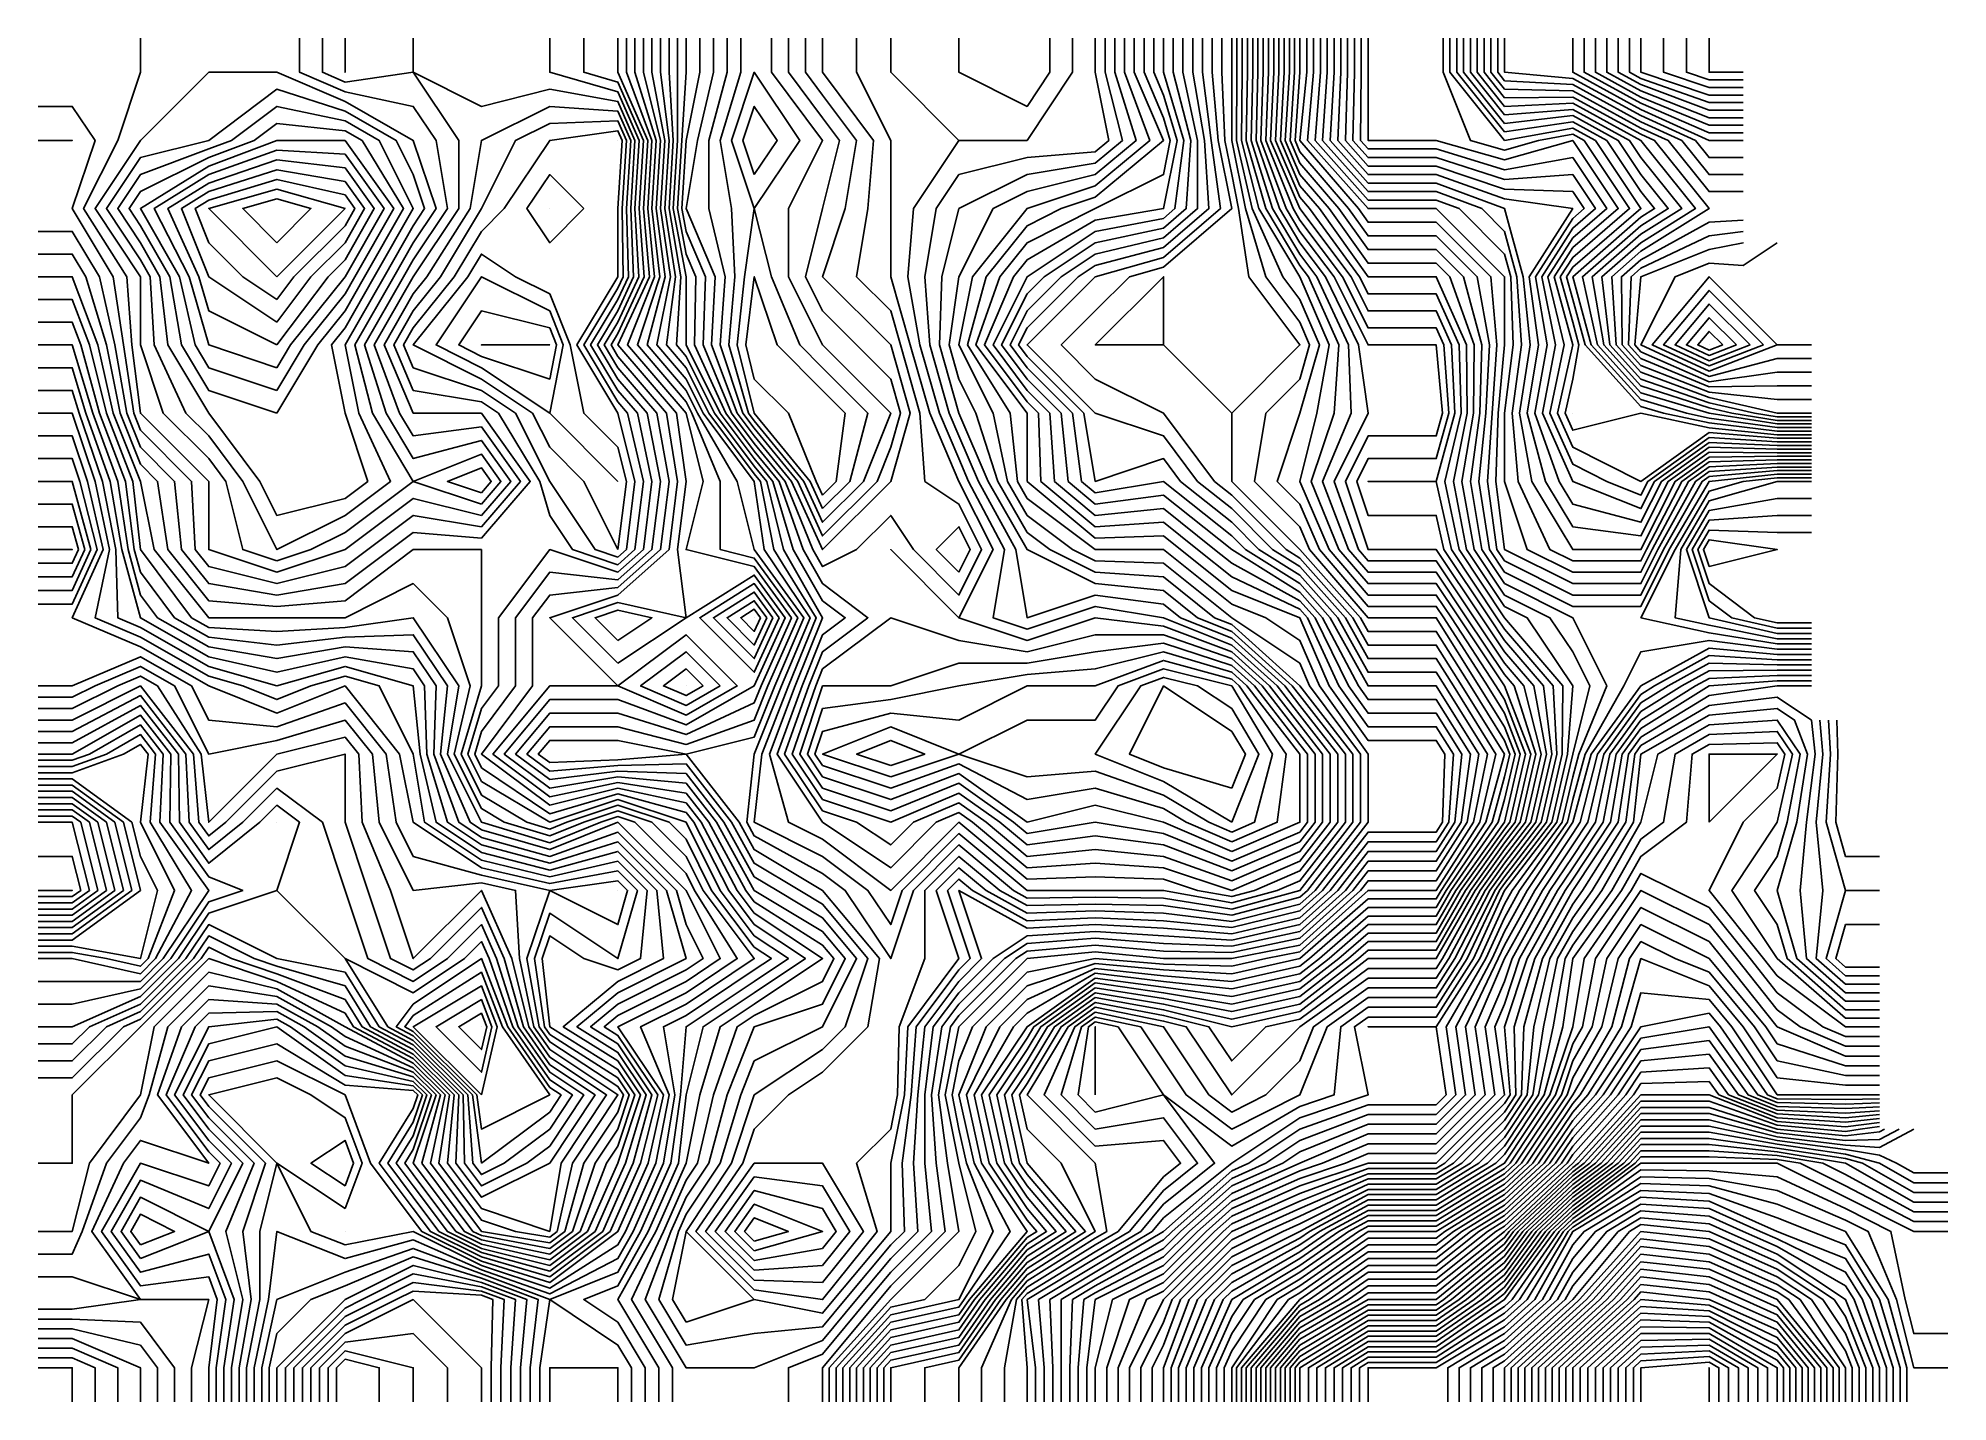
# Model space of a CAD drawing. Header units: inches. Extents: x 91.87511 to 91.88273, y 25.90487 to 25.91032.
import ezdxf

# ---------------------------------------------------------------- set-up
doc = ezdxf.new("R2010")
doc.units = ezdxf.units.IN
doc.header["$MEASUREMENT"] = 0
doc.layers.add('contour1m', color=7, linetype='Continuous', true_color=0x690cbd)

msp = doc.modelspace()

# ---------------------------------------------------------------- linework, layer by layer
at = {"layer": 'contour1m'}
for points in [[(91.8751091, 25.9100461), (91.8752452, 25.9100461), (91.875336, 25.90991), (91.8752452, 25.9096377), (91.8754086, 25.9093654), (91.8754494, 25.9090932), (91.8754903, 25.9088209), (91.8755175, 25.9087528), (91.8757217, 25.9085486), (91.8757353, 25.9082763), (91.8757898, 25.9082083), (91.8760621, 25.9081402), (91.8763343, 25.9082083), (91.8764251, 25.9082763), (91.8766066, 25.9084125), (91.8768789, 25.9083671), (91.8770345, 25.9085486), (91.8768789, 25.9087664), (91.8766066, 25.9087301), (91.8765522, 25.9088209), (91.876451, 25.9090932), (91.8766066, 25.9093654), (91.8766066, 25.9093654), (91.8767881, 25.9096377), (91.8767881, 25.90991), (91.8766066, 25.9101823), (91.8763343, 25.9101434), (91.8762436, 25.9101823), (91.8762436, 25.9103184)], [(91.8755175, 25.9103184), (91.8755175, 25.9101823), (91.8755175, 25.9101823), (91.8754267, 25.90991), (91.8752906, 25.9096377), (91.875463, 25.9093654), (91.8754835, 25.9090932), (91.8755175, 25.9088209), (91.8755175, 25.9088209), (91.8757898, 25.9085486), (91.8757898, 25.9085486), (91.8757898, 25.9082763), (91.8760621, 25.9081856), (91.8763343, 25.9082763), (91.8763343, 25.9082763), (91.8766066, 25.9084805), (91.8768789, 25.9084125), (91.8769956, 25.9085486), (91.8768789, 25.908712), (91.8766066, 25.9086394), (91.8764977, 25.9088209), (91.8764121, 25.9090932), (91.8765677, 25.9093654), (91.8766066, 25.9094335), (91.8767428, 25.9096377), (91.8766974, 25.90991), (91.8766066, 25.9100461), (91.8763343, 25.9101045), (91.8761528, 25.9101823), (91.8761528, 25.9103184)], [(91.8766066, 25.9103184), (91.8766066, 25.9101823), (91.8768789, 25.9100461), (91.8771512, 25.9101142), (91.8774234, 25.9100656), (91.8774915, 25.90991), (91.8774745, 25.9096377), (91.8774863, 25.9093654), (91.8774234, 25.9092293), (91.8773418, 25.9090932), (91.8774234, 25.908957), (91.8775401, 25.9088209), (91.8775936, 25.9085486), (91.8775596, 25.9082763), (91.8774234, 25.9081553), (91.8771512, 25.9081856), (91.877015, 25.908004), (91.877015, 25.9077318), (91.8768789, 25.9075503), (91.8768517, 25.9074595), (91.8768789, 25.907405), (91.8771512, 25.9072212), (91.8774234, 25.9073007), (91.8776957, 25.9072261), (91.877726, 25.9071872), (91.8778659, 25.9069149), (91.877968, 25.9067788), (91.8781722, 25.9066427), (91.877968, 25.9065065), (91.8777638, 25.9063704), (91.8776957, 25.9060981), (91.8776957, 25.9060981), (91.8776655, 25.9058258), (91.8775445, 25.9055535), (91.8774234, 25.9053357), (91.8772873, 25.9052813), (91.8774234, 25.9051905), (91.8775324, 25.905009), (91.8775324, 25.9048728)], [(91.8771512, 25.9103184), (91.8771512, 25.9101823), (91.8774234, 25.9101045), (91.8775085, 25.90991), (91.8774915, 25.9096377), (91.8775072, 25.9093654), (91.8774234, 25.9091839), (91.877369, 25.9090932), (91.8774234, 25.9090024), (91.877579, 25.9088209), (91.8776277, 25.9085486), (91.8775936, 25.9082763), (91.8774234, 25.9081251), (91.8771512, 25.9080948), (91.8770831, 25.908004), (91.8770831, 25.9077318), (91.8768789, 25.9074595), (91.8771512, 25.9072553), (91.8774234, 25.9073234), (91.8776957, 25.907265), (91.8777562, 25.9071872), (91.8778999, 25.9069149), (91.877968, 25.9068242), (91.8782403, 25.9066427), (91.8782403, 25.9066427), (91.8782403, 25.9066427), (91.877968, 25.9064611), (91.8778319, 25.9063704), (91.8777502, 25.9060981), (91.8776957, 25.9058258), (91.8776957, 25.9058258), (91.8775747, 25.9055535), (91.8774234, 25.9052813), (91.8775868, 25.905009), (91.8775868, 25.9048728)], [(91.8772873, 25.9103184), (91.8772873, 25.9101823), (91.8774234, 25.9101434), (91.8775256, 25.90991), (91.8775085, 25.9096377), (91.8775282, 25.9093654), (91.8774234, 25.9091385), (91.8773962, 25.9090932), (91.8774234, 25.9090478), (91.8776179, 25.9088209), (91.8776617, 25.9085486), (91.8776277, 25.9082763), (91.8774234, 25.9080948), (91.8771512, 25.908004), (91.8774234, 25.9077318), (91.8776957, 25.907936), (91.8778999, 25.9077318), (91.8776957, 25.9076151), (91.8774234, 25.9077318), (91.8771512, 25.9077318), (91.8769243, 25.9074595), (91.8771512, 25.9072893), (91.8774234, 25.907346), (91.8776957, 25.9073039), (91.8777865, 25.9071872), (91.877934, 25.9069149), (91.877968, 25.9068696), (91.8782403, 25.9066971), (91.8782857, 25.9066427), (91.8782403, 25.9065519), (91.877968, 25.9064158), (91.8778999, 25.9063704), (91.8778046, 25.9060981), (91.8777411, 25.9058258), (91.8776957, 25.9057578), (91.877605, 25.9055535), (91.8774779, 25.9052813), (91.8776413, 25.905009), (91.8776413, 25.9048728)], [(91.8774234, 25.9103184), (91.8774234, 25.9101823), (91.8775426, 25.90991), (91.8775256, 25.9096377), (91.8775491, 25.9093654), (91.8774234, 25.9090932), (91.8776568, 25.9088209), (91.8776957, 25.9085486), (91.8776957, 25.9085486), (91.8776957, 25.9085486), (91.8776617, 25.9082763), (91.8776957, 25.908004), (91.877968, 25.9081742), (91.8780918, 25.908004), (91.877968, 25.9077318), (91.877968, 25.9077318), (91.8776957, 25.9075762), (91.8774234, 25.9076773), (91.8771512, 25.9076773), (91.8769697, 25.9074595), (91.8771512, 25.9073234), (91.8774234, 25.9073687), (91.8776957, 25.9073428), (91.8778167, 25.9071872), (91.877968, 25.9069149), (91.877968, 25.9069149), (91.8782403, 25.9067516), (91.878331, 25.9066427), (91.8782403, 25.9064611), (91.877968, 25.9063704), (91.877968, 25.9063704), (91.8778591, 25.9060981), (91.8777865, 25.9058258), (91.8776957, 25.9056897), (91.8776352, 25.9055535), (91.8775324, 25.9052813), (91.8776957, 25.905009), (91.877968, 25.905009), (91.8782403, 25.9051179), (91.8783764, 25.9052813), (91.8785126, 25.9054446), (91.8786215, 25.9055535), (91.8786033, 25.9058258), (91.8786215, 25.9060981), (91.8786487, 25.9063704), (91.8787848, 25.9065519), (91.8788756, 25.9066427), (91.8787848, 25.9069149), (91.8787848, 25.9069149), (91.8787848, 25.9069149), (91.8787848, 25.9069149), (91.8790571, 25.9067637), (91.8793294, 25.9067788), (91.8796017, 25.9067637), (91.879874, 25.9067417), (91.8801462, 25.906806), (91.8802672, 25.9069149), (91.8804185, 25.9071094), (91.8806908, 25.9071094), (91.8807403, 25.9071872), (91.8807589, 25.9074595), (91.8806908, 25.9075684), (91.8804185, 25.9075684), (91.8803018, 25.9077318), (91.8801765, 25.908004), (91.8801462, 25.9080381), (91.879874, 25.9081674), (91.8797378, 25.9082763), (91.8796017, 25.9083852), (91.8793294, 25.9083671), (91.8791116, 25.9085486), (91.8791025, 25.9088209), (91.8790571, 25.9088663), (91.8788869, 25.9090932), (91.8790027, 25.9093654), (91.8790571, 25.9094335), (91.8793294, 25.9095923), (91.8796017, 25.9096377), (91.8796017, 25.9096377), (91.8796561, 25.90991), (91.8796017, 25.9100915), (91.8795628, 25.9101823), (91.8795628, 25.9103184)], [(91.8774575, 25.9103184), (91.8774575, 25.9101823), (91.8775596, 25.90991), (91.8775426, 25.9096377), (91.8775701, 25.9093654), (91.8774623, 25.9090932), (91.8776957, 25.9088209), (91.8776957, 25.9088209), (91.8777638, 25.9085486), (91.8776957, 25.9082763), (91.877968, 25.9082083), (91.8781165, 25.908004), (91.8779952, 25.9077318), (91.877968, 25.9076637), (91.8776957, 25.9075373), (91.8774234, 25.9076229), (91.8771512, 25.9076229), (91.877015, 25.9074595), (91.8771512, 25.9073574), (91.8774234, 25.9073914), (91.8776957, 25.9073817), (91.877847, 25.9071872), (91.877968, 25.9069694), (91.8780588, 25.9069149), (91.8782403, 25.906806), (91.8783764, 25.9066427), (91.8782403, 25.9063704), (91.8782403, 25.9063704), (91.877968, 25.9062342), (91.8779136, 25.9060981), (91.8778319, 25.9058258), (91.8776957, 25.9056216), (91.8776655, 25.9055535), (91.8775868, 25.9052813), (91.8776957, 25.9050997), (91.877968, 25.9051451), (91.8782403, 25.9051724), (91.878331, 25.9052813), (91.8785126, 25.9054991), (91.878567, 25.9055535), (91.8785579, 25.9058258), (91.8785942, 25.9060981), (91.8786147, 25.9063704), (91.8787848, 25.9065973), (91.8788302, 25.9066427), (91.8787848, 25.9067788), (91.8787395, 25.9069149), (91.8787848, 25.9069603), (91.8788393, 25.9069149), (91.8790571, 25.9067939), (91.8793294, 25.906806), (91.8796017, 25.9067939), (91.879874, 25.9067664), (91.8801462, 25.9068333), (91.880237, 25.9069149), (91.8804185, 25.9071483), (91.8806908, 25.9071483), (91.8807155, 25.9071872), (91.8807248, 25.9074595), (91.8806908, 25.9075139), (91.8804185, 25.9075139), (91.8802629, 25.9077318), (91.8801462, 25.908004), (91.8801462, 25.908004), (91.879874, 25.908113), (91.8796697, 25.9082763), (91.8796017, 25.9083308), (91.8793294, 25.9083217), (91.8790571, 25.9085486), (91.8790571, 25.9085486), (91.8790571, 25.9088209), (91.8788529, 25.9090932), (91.8789482, 25.9093654), (91.8790571, 25.9095016), (91.8793294, 25.9096377), (91.8793294, 25.9096377), (91.8796017, 25.9097739), (91.8796289, 25.90991), (91.8796017, 25.9100008), (91.8795239, 25.9101823), (91.8795239, 25.9103184)], [(91.8774915, 25.9103184), (91.8774915, 25.9101823), (91.8775766, 25.90991), (91.8775596, 25.9096377), (91.877591, 25.9093654), (91.8775012, 25.9090932), (91.8776957, 25.9088663), (91.8777184, 25.9088209), (91.8778319, 25.9085486), (91.8778319, 25.9082763), (91.877968, 25.9082423), (91.8781413, 25.908004), (91.8780225, 25.9077318), (91.877968, 25.9075956), (91.8776957, 25.9074984), (91.8774234, 25.9075684), (91.8771512, 25.9075684), (91.8770604, 25.9074595), (91.8771512, 25.9073914), (91.8774234, 25.9074141), (91.8776957, 25.9074206), (91.8778772, 25.9071872), (91.877968, 25.9070238), (91.8781495, 25.9069149), (91.8782403, 25.9068605), (91.8784218, 25.9066427), (91.878331, 25.9063704), (91.8782403, 25.9062796), (91.877968, 25.9060981), (91.877968, 25.9060981), (91.8778772, 25.9058258), (91.8776957, 25.9055535), (91.877968, 25.9052813), (91.877968, 25.9052813), (91.8782403, 25.9052268), (91.8782857, 25.9052813), (91.8785126, 25.9055535), (91.8785126, 25.9058258), (91.8785126, 25.9058258), (91.878567, 25.9060981), (91.8785806, 25.9063704), (91.8787848, 25.9066427), (91.8786941, 25.9069149), (91.8787848, 25.9070057), (91.8788938, 25.9069149), (91.8790571, 25.9068242), (91.8793294, 25.9068333), (91.8796017, 25.9068242), (91.879874, 25.9067912), (91.8801462, 25.9068605), (91.8802067, 25.9069149), (91.8804185, 25.9071872), (91.8804185, 25.9074595), (91.880224, 25.9077318), (91.8801462, 25.9079133), (91.8800101, 25.908004), (91.879874, 25.9080585), (91.8796017, 25.9082763), (91.8793294, 25.9082763), (91.8793294, 25.9082763), (91.8790571, 25.9084805), (91.8790182, 25.9085486), (91.8789891, 25.9088209), (91.8788189, 25.9090932), (91.8788938, 25.9093654), (91.8790571, 25.9095696), (91.8791933, 25.9096377), (91.8793294, 25.9096831), (91.8796017, 25.90991), (91.879485, 25.9101823), (91.879485, 25.9103184)], [(91.8775256, 25.9103184), (91.8775256, 25.9101823), (91.8775936, 25.90991), (91.8775766, 25.9096377), (91.877612, 25.9093654), (91.8775401, 25.9090932), (91.8776957, 25.9089116), (91.8777411, 25.9088209), (91.8778999, 25.9085486), (91.877968, 25.9082763), (91.877968, 25.9082763), (91.878166, 25.908004), (91.8780497, 25.9077318), (91.877968, 25.9075276), (91.8776957, 25.9074595), (91.8779075, 25.9071872), (91.877968, 25.9070783), (91.8782403, 25.9069149), (91.8782403, 25.9069149), (91.8784672, 25.9066427), (91.8784218, 25.9063704), (91.8782403, 25.9061889), (91.8781041, 25.9060981), (91.877968, 25.905962), (91.8779226, 25.9058258), (91.8777346, 25.9055535), (91.877968, 25.9053202), (91.8782403, 25.9052813), (91.8784581, 25.9055535), (91.8783764, 25.9058258), (91.8785126, 25.905962), (91.8785398, 25.9060981), (91.8785466, 25.9063704), (91.8786487, 25.9066427), (91.8786487, 25.9069149), (91.8787848, 25.9070511), (91.8789482, 25.9069149), (91.8790571, 25.9068544), (91.8793294, 25.9068605), (91.8796017, 25.9068544), (91.879874, 25.9068159), (91.8801462, 25.9068877), (91.8801765, 25.9069149), (91.8803883, 25.9071872), (91.8803883, 25.9074595), (91.8801851, 25.9077318), (91.8801462, 25.9078225), (91.879874, 25.908004), (91.879874, 25.908004), (91.8796017, 25.9082219), (91.8793294, 25.9082309), (91.8792386, 25.9082763), (91.8790571, 25.9084125), (91.8789793, 25.9085486), (91.878921, 25.9088209), (91.8787848, 25.9090932), (91.8787848, 25.9090932), (91.8787848, 25.9090932), (91.8788393, 25.9093654), (91.8790571, 25.9096377), (91.8790571, 25.9096377), (91.8793294, 25.9097285), (91.8795472, 25.90991), (91.8794461, 25.9101823), (91.8794461, 25.9103184)], [(91.8775596, 25.9103184), (91.8775596, 25.9101823), (91.8776106, 25.90991), (91.8775936, 25.9096377), (91.8776329, 25.9093654), (91.877579, 25.9090932), (91.8776957, 25.908957), (91.8777638, 25.9088209), (91.877968, 25.9085486), (91.877968, 25.9085486), (91.8780069, 25.9082763), (91.8781908, 25.908004), (91.8780769, 25.9077318), (91.877968, 25.9074595), (91.877968, 25.9074595), (91.8779378, 25.9071872), (91.877968, 25.9071328), (91.8782403, 25.906983), (91.878331, 25.9069149), (91.8785126, 25.9066427), (91.8786033, 25.9069149), (91.8787848, 25.9070965), (91.8790027, 25.9069149), (91.8790571, 25.9068847), (91.8793294, 25.9068877), (91.8796017, 25.9068847), (91.879874, 25.9068407), (91.8801462, 25.9069149), (91.8801462, 25.9069149), (91.880358, 25.9071872), (91.880358, 25.9074595), (91.8801462, 25.9077318), (91.8801462, 25.9077318), (91.879874, 25.9079768), (91.8798059, 25.908004), (91.8796017, 25.9081674), (91.8793294, 25.9081856), (91.8791479, 25.9082763), (91.8790571, 25.9083444), (91.8789404, 25.9085486), (91.8788529, 25.9088209), (91.8787848, 25.908957), (91.8787459, 25.9090932), (91.8787848, 25.9093654), (91.8787848, 25.9093654), (91.878921, 25.9096377), (91.8790571, 25.9097058), (91.8793294, 25.9097739), (91.8794928, 25.90991), (91.8794072, 25.9101823), (91.8794072, 25.9103184)], [(91.8775936, 25.9103184), (91.8775936, 25.9101823), (91.8776277, 25.90991), (91.8776106, 25.9096377), (91.8776538, 25.9093654), (91.8776179, 25.9090932), (91.8776957, 25.9090024), (91.8777865, 25.9088209), (91.877968, 25.9085789), (91.8779928, 25.9085486), (91.8780458, 25.9082763), (91.8782155, 25.908004), (91.8781041, 25.9077318), (91.8779983, 25.9074595), (91.877968, 25.9071872), (91.8782403, 25.9070511), (91.8784218, 25.9069149), (91.8785126, 25.9067788), (91.8785579, 25.9069149), (91.8787848, 25.9071418), (91.8790571, 25.9069149), (91.8793294, 25.9069149), (91.8796017, 25.9069149), (91.8796017, 25.9069149), (91.879874, 25.9068654), (91.8800555, 25.9069149), (91.8801462, 25.9069538), (91.8803278, 25.9071872), (91.8803278, 25.9074595), (91.8801462, 25.9076929), (91.880116, 25.9077318), (91.879874, 25.9079496), (91.8797378, 25.908004), (91.8796017, 25.908113), (91.8793294, 25.9081402), (91.8790571, 25.9082763), (91.8790571, 25.9082763), (91.8789015, 25.9085486), (91.8787848, 25.9088209), (91.8787848, 25.9088209), (91.878707, 25.9090932), (91.8787168, 25.9093654), (91.8787848, 25.9096377), (91.8787848, 25.9096377), (91.8790571, 25.9097739), (91.8793294, 25.9098192), (91.8794383, 25.90991), (91.8793683, 25.9101823), (91.8793683, 25.9103184)], [(91.8776277, 25.9103184), (91.8776277, 25.9101823), (91.8776447, 25.90991), (91.8776277, 25.9096377), (91.8776748, 25.9093654), (91.8776568, 25.9090932), (91.8776957, 25.9090478), (91.8778092, 25.9088209), (91.877968, 25.9086091), (91.8780175, 25.9085486), (91.8780847, 25.9082763), (91.8782403, 25.908004), (91.8782403, 25.908004), (91.8782403, 25.908004), (91.8781314, 25.9077318), (91.8780285, 25.9074595), (91.8781041, 25.9071872), (91.8782403, 25.9071191), (91.8785126, 25.9069149), (91.8787848, 25.9071872), (91.8787848, 25.9071872), (91.8787848, 25.9071872), (91.8790571, 25.9069603), (91.8793294, 25.9069694), (91.8796017, 25.9069603), (91.8797378, 25.9069149), (91.879874, 25.9068902), (91.8799647, 25.9069149), (91.8801462, 25.9069927), (91.8802975, 25.9071872), (91.8802975, 25.9074595), (91.8801462, 25.907654), (91.8800857, 25.9077318), (91.879874, 25.9079224), (91.8796697, 25.908004), (91.8796017, 25.9080585), (91.8793294, 25.9080948), (91.8790571, 25.908004), (91.8790571, 25.908004), (91.8790571, 25.908004), (91.8790117, 25.9082763), (91.8788626, 25.9085486), (91.8787848, 25.9087301), (91.8787459, 25.9088209), (91.8786682, 25.9090932), (91.8786487, 25.9093654), (91.8786941, 25.9096377), (91.8787848, 25.9097739), (91.8790571, 25.9098419), (91.8793294, 25.9098646), (91.8793839, 25.90991), (91.8793294, 25.9101823), (91.8793294, 25.9101823), (91.8793294, 25.9103184)], [(91.8776617, 25.9103184), (91.8776617, 25.9101823), (91.8776617, 25.90991), (91.8776447, 25.9096377), (91.8776957, 25.9093654), (91.8776957, 25.9093654), (91.8776957, 25.9090932), (91.8778319, 25.9088209), (91.877968, 25.9086394), (91.8780423, 25.9085486), (91.8781236, 25.9082763), (91.8782403, 25.9080721), (91.878331, 25.908004), (91.8782403, 25.907936), (91.8781586, 25.9077318), (91.8780588, 25.9074595), (91.8782403, 25.9071872), (91.8782403, 25.9071872), (91.8785126, 25.9070057), (91.8786941, 25.9071872), (91.8787848, 25.9072261), (91.8788393, 25.9071872), (91.8790571, 25.9070057), (91.8793294, 25.9070238), (91.8796017, 25.9070057), (91.879874, 25.9069149), (91.8801462, 25.9070316), (91.8802672, 25.9071872), (91.8802672, 25.9074595), (91.8801462, 25.9076151), (91.8800555, 25.9077318), (91.879874, 25.9078951), (91.8796017, 25.908004), (91.8796017, 25.908004), (91.8793294, 25.9080494), (91.8791933, 25.908004), (91.8790571, 25.9079587), (91.878921, 25.908004), (91.8789664, 25.9082763), (91.8788237, 25.9085486), (91.8787848, 25.9086394), (91.878707, 25.9088209), (91.8786293, 25.9090932), (91.8785806, 25.9093654), (91.8786033, 25.9096377), (91.8787848, 25.90991), (91.8785126, 25.9101823), (91.8785126, 25.9101823), (91.8785126, 25.9103184)], [(91.8776957, 25.9103184), (91.8776957, 25.9101823), (91.8776957, 25.9101823), (91.8776787, 25.90991), (91.8776617, 25.9096377), (91.8776957, 25.9094562), (91.8777346, 25.9093654), (91.8777298, 25.9090932), (91.8778546, 25.9088209), (91.877968, 25.9086696), (91.878067, 25.9085486), (91.8781625, 25.9082763), (91.8782403, 25.9081402), (91.8784218, 25.908004), (91.8782403, 25.9078679), (91.8781858, 25.9077318), (91.878089, 25.9074595), (91.8782403, 25.9072326), (91.8783764, 25.9071872), (91.8785126, 25.9070965), (91.8786033, 25.9071872), (91.8787848, 25.907265), (91.8788938, 25.9071872), (91.8790571, 25.9070511), (91.8793294, 25.9070783), (91.8796017, 25.9070511), (91.879874, 25.9069538), (91.8801462, 25.9070705), (91.880237, 25.9071872), (91.880237, 25.9074595), (91.8801462, 25.9075762), (91.8800252, 25.9077318), (91.879874, 25.9078679), (91.8796017, 25.90797), (91.8793294, 25.908004), (91.8790571, 25.9079133), (91.8787848, 25.908004), (91.8787848, 25.908004), (91.8785126, 25.9082763), (91.8785126, 25.9082763), (91.8785126, 25.9082763), (91.8785126, 25.9082763), (91.8787848, 25.908004), (91.878921, 25.9082763), (91.8787848, 25.9085486), (91.8787848, 25.9085486), (91.8786682, 25.9088209), (91.8785904, 25.9090932), (91.8785126, 25.9093654), (91.8785126, 25.9093654), (91.8785126, 25.9096377), (91.8785126, 25.90991), (91.8783764, 25.9101823), (91.8783764, 25.9103184)], [(91.8777502, 25.9103184), (91.8777502, 25.9101823), (91.8776957, 25.90991), (91.8776957, 25.90991), (91.8776787, 25.9096377), (91.8776957, 25.909547), (91.8777735, 25.9093654), (91.8777638, 25.9090932), (91.8778772, 25.9088209), (91.877968, 25.9086999), (91.8780918, 25.9085486), (91.8782014, 25.9082763), (91.8782403, 25.9082083), (91.8783764, 25.9082763), (91.8785126, 25.9084125), (91.8786033, 25.9082763), (91.8787848, 25.9080948), (91.8788756, 25.9082763), (91.8787848, 25.9084578), (91.8786487, 25.9085486), (91.8786293, 25.9088209), (91.8785515, 25.9090932), (91.8785126, 25.9092293), (91.8783764, 25.9093654), (91.8784218, 25.9096377), (91.8784445, 25.90991), (91.8782403, 25.9101823), (91.8782403, 25.9101823), (91.8782403, 25.9103184)], [(91.8778046, 25.9103184), (91.8778046, 25.9101823), (91.8777411, 25.90991), (91.8776957, 25.9096377), (91.8778124, 25.9093654), (91.8777978, 25.9090932), (91.8778999, 25.9088209), (91.877968, 25.9087301), (91.8781165, 25.9085486), (91.8782403, 25.9082763), (91.8785126, 25.9085486), (91.8785126, 25.9085486), (91.8785904, 25.9088209), (91.8785126, 25.9090932), (91.8785126, 25.9090932), (91.8782403, 25.9093654), (91.8782403, 25.9093654), (91.8782403, 25.9093654), (91.878331, 25.9096377), (91.8783764, 25.90991), (91.8782403, 25.9100915), (91.8781722, 25.9101823), (91.8781722, 25.9103184)], [(91.8778591, 25.9103184), (91.8778591, 25.9101823), (91.8777865, 25.90991), (91.8777865, 25.9096377), (91.8778513, 25.9093654), (91.8778319, 25.9090932), (91.8779226, 25.9088209), (91.877968, 25.9087604), (91.8781413, 25.9085486), (91.8782403, 25.9083308), (91.8784581, 25.9085486), (91.8785126, 25.9086847), (91.8785515, 25.9088209), (91.8785126, 25.908957), (91.8783764, 25.9090932), (91.8782403, 25.9092293), (91.8781722, 25.9093654), (91.8782403, 25.9096377), (91.8782403, 25.9096377), (91.8783084, 25.90991), (91.8782403, 25.9100008), (91.8781041, 25.9101823), (91.8781041, 25.9103184)], [(91.8779136, 25.9103184), (91.8779136, 25.9101823), (91.8778319, 25.90991), (91.8778772, 25.9096377), (91.8778902, 25.9093654), (91.8778659, 25.9090932), (91.8779453, 25.9088209), (91.877968, 25.9087906), (91.878166, 25.9085486), (91.8782403, 25.9083852), (91.8784037, 25.9085486), (91.8785126, 25.9088209), (91.8782403, 25.9090932), (91.8782403, 25.9090932), (91.8781041, 25.9093654), (91.8781041, 25.9096377), (91.8782403, 25.90991), (91.8780361, 25.9101823), (91.8780361, 25.9103184)], [(91.8781041, 25.9048728), (91.8781041, 25.905009), (91.8782403, 25.9050634), (91.8784218, 25.9052813), (91.8785126, 25.9053902), (91.8786759, 25.9055535), (91.8786487, 25.9058258), (91.8786487, 25.9060981), (91.8786827, 25.9063704), (91.8787848, 25.9065065), (91.878921, 25.9066427), (91.8790571, 25.9067334), (91.8793294, 25.9067516), (91.8796017, 25.9067334), (91.879874, 25.9067169), (91.8801462, 25.9067788), (91.8802975, 25.9069149), (91.8804185, 25.9070705), (91.8806908, 25.9070705), (91.880765, 25.9071872), (91.8807929, 25.9074595), (91.8806908, 25.9076229), (91.8804185, 25.9076229), (91.8803407, 25.9077318), (91.8802067, 25.908004), (91.8801462, 25.9080721), (91.879874, 25.9082219), (91.8798059, 25.9082763), (91.8796017, 25.9084397), (91.8793294, 25.9084125), (91.879166, 25.9085486), (91.8791479, 25.9088209), (91.8790571, 25.9089116), (91.878921, 25.9090932), (91.8790571, 25.9093654), (91.8790571, 25.9093654), (91.8793294, 25.909547), (91.8796017, 25.9095988), (91.8796471, 25.9096377), (91.8796834, 25.90991), (91.8796017, 25.9101823), (91.8796017, 25.9101823), (91.8796017, 25.9103184)], [(91.8782403, 25.9048728), (91.8782403, 25.905009), (91.8782403, 25.905009), (91.8784672, 25.9052813), (91.8785126, 25.9053357), (91.8787304, 25.9055535), (91.8786941, 25.9058258), (91.8786759, 25.9060981), (91.8787168, 25.9063704), (91.8787848, 25.9064611), (91.8789664, 25.9066427), (91.8790571, 25.9067032), (91.8793294, 25.9067243), (91.8796017, 25.9067032), (91.879874, 25.9066922), (91.8801462, 25.9067516), (91.8803278, 25.9069149), (91.8804185, 25.9070316), (91.8806908, 25.9070316), (91.8807898, 25.9071872), (91.8808269, 25.9074595), (91.8806908, 25.9076773), (91.8804185, 25.9076773), (91.8803796, 25.9077318), (91.880237, 25.908004), (91.8801462, 25.9081062), (91.879874, 25.9082763), (91.879874, 25.9082763), (91.8796017, 25.9084941), (91.8793294, 25.9084578), (91.8792205, 25.9085486), (91.8791933, 25.9088209), (91.8790571, 25.908957), (91.878955, 25.9090932), (91.8790571, 25.9092974), (91.8791252, 25.9093654), (91.8793294, 25.9095016), (91.8796017, 25.9095599), (91.8796924, 25.9096377), (91.8797106, 25.90991), (91.8796406, 25.9101823), (91.8796406, 25.9103184)], [(91.8782675, 25.9048728), (91.8782675, 25.905009), (91.8785126, 25.9052813), (91.8785126, 25.9052813), (91.8787848, 25.9055535), (91.8787395, 25.9058258), (91.8787032, 25.9060981), (91.8787508, 25.9063704), (91.8787848, 25.9064158), (91.8790117, 25.9066427), (91.8790571, 25.9066729), (91.8793294, 25.9066971), (91.8796017, 25.9066729), (91.879874, 25.9066674), (91.8801462, 25.9067243), (91.880358, 25.9069149), (91.8804185, 25.9069927), (91.8806908, 25.9069927), (91.8808146, 25.9071872), (91.880861, 25.9074595), (91.8806908, 25.9077318), (91.8804185, 25.9077318), (91.8804185, 25.9077318), (91.8802672, 25.908004), (91.8801462, 25.9081402), (91.8799284, 25.9082763), (91.879874, 25.9083308), (91.8796017, 25.9085486), (91.8793294, 25.9085032), (91.8792749, 25.9085486), (91.8792386, 25.9088209), (91.8790571, 25.9090024), (91.8789891, 25.9090932), (91.8790571, 25.9092293), (91.8791933, 25.9093654), (91.8793294, 25.9094562), (91.8796017, 25.909521), (91.8797378, 25.9096377), (91.8797378, 25.90991), (91.8796795, 25.9101823), (91.8796795, 25.9103184)], [(91.8782947, 25.9048728), (91.8782947, 25.905009), (91.8785126, 25.905251), (91.8786487, 25.9052813), (91.8787848, 25.9054174), (91.8788529, 25.9055535), (91.8787848, 25.9058258), (91.8787848, 25.9058258), (91.8787304, 25.9060981), (91.8787848, 25.9063704), (91.8787848, 25.9063704), (91.8790571, 25.9066427), (91.8790571, 25.9066427), (91.8793294, 25.9066699), (91.8796017, 25.9066427), (91.879874, 25.9066427), (91.8801462, 25.9066971), (91.8803883, 25.9069149), (91.8804185, 25.9069538), (91.8806908, 25.9069538), (91.8808393, 25.9071872), (91.880895, 25.9074595), (91.8807248, 25.9077318), (91.8806908, 25.9077862), (91.8804185, 25.9077862), (91.8802975, 25.908004), (91.8801462, 25.9081742), (91.8799829, 25.9082763), (91.879874, 25.9083852), (91.8796697, 25.9085486), (91.8796017, 25.9086394), (91.8793294, 25.9085486), (91.8793294, 25.9085486), (91.8793294, 25.9085486), (91.879284, 25.9088209), (91.8790571, 25.9090478), (91.8790231, 25.9090932), (91.8790571, 25.9091612), (91.8792613, 25.9093654), (91.8793294, 25.9094108), (91.8796017, 25.9094821), (91.8797832, 25.9096377), (91.879765, 25.90991), (91.8797184, 25.9101823), (91.8797184, 25.9103184)], [(91.878322, 25.9048728), (91.878322, 25.905009), (91.8785126, 25.9052208), (91.8787848, 25.9052813), (91.8787848, 25.9052813), (91.878921, 25.9055535), (91.8788151, 25.9058258), (91.8787848, 25.905962), (91.8787576, 25.9060981), (91.8787848, 25.9062342), (91.8788393, 25.9063704), (91.8790571, 25.9065882), (91.8793294, 25.9066427), (91.8793294, 25.9066427), (91.8793294, 25.9066427), (91.8796017, 25.90662), (91.879874, 25.9066124), (91.8800101, 25.9066427), (91.8801462, 25.9066699), (91.8804185, 25.9069149), (91.8804185, 25.9069149), (91.8806908, 25.9069149), (91.8808641, 25.9071872), (91.880929, 25.9074595), (91.8807589, 25.9077318), (91.8806908, 25.9078407), (91.8804185, 25.9078407), (91.8803278, 25.908004), (91.8801462, 25.9082083), (91.8800373, 25.9082763), (91.879874, 25.9084397), (91.8797378, 25.9085486), (91.8796017, 25.9087301), (91.8793294, 25.9088209), (91.8793294, 25.9088209), (91.8790571, 25.9090932), (91.8790571, 25.9090932), (91.8790571, 25.9090932), (91.8793294, 25.9093654), (91.8793294, 25.9093654), (91.8796017, 25.9094432), (91.8798286, 25.9096377), (91.8797923, 25.90991), (91.8797573, 25.9101823), (91.8797573, 25.9103184)], [(91.8783492, 25.9048728), (91.8783492, 25.905009), (91.8785126, 25.9051905), (91.8787848, 25.905251), (91.8788058, 25.9052813), (91.8789891, 25.9055535), (91.8788453, 25.9058258), (91.8787848, 25.9060981), (91.8787848, 25.9060981), (91.8787848, 25.9060981), (91.8788938, 25.9063704), (91.8790571, 25.9065337), (91.8793294, 25.9066232), (91.8796017, 25.9065973), (91.879874, 25.9065822), (91.8801462, 25.9066427), (91.8801462, 25.9066427), (91.8804185, 25.9068809), (91.8806908, 25.9068809), (91.8807102, 25.9069149), (91.8808888, 25.9071872), (91.8809631, 25.9074595), (91.8807929, 25.9077318), (91.8806908, 25.9078951), (91.8804185, 25.9078951), (91.880358, 25.908004), (91.8801462, 25.9082423), (91.8800918, 25.9082763), (91.879874, 25.9084941), (91.8798059, 25.9085486), (91.8796017, 25.9088209), (91.8796017, 25.9088209), (91.8793294, 25.908957), (91.8791933, 25.9090932), (91.8793294, 25.9092293), (91.8794655, 25.9093654), (91.8796017, 25.9094043), (91.879874, 25.9096377), (91.8798195, 25.90991), (91.8797962, 25.9101823), (91.8797962, 25.9103184)], [(91.8783764, 25.9048728), (91.8783764, 25.905009), (91.8785126, 25.9051603), (91.8787848, 25.9052208), (91.8788267, 25.9052813), (91.8790571, 25.9055535), (91.8788756, 25.9058258), (91.8788151, 25.9060981), (91.8789482, 25.9063704), (91.8790571, 25.9064793), (91.8793294, 25.9066038), (91.8796017, 25.9065746), (91.879874, 25.9065519), (91.8801462, 25.9066124), (91.8801851, 25.9066427), (91.8804185, 25.9068469), (91.8806908, 25.9068469), (91.8807297, 25.9069149), (91.8809136, 25.9071872), (91.8809631, 25.9073687), (91.880984, 25.9074595), (91.8809631, 25.9075139), (91.8808269, 25.9077318), (91.8806908, 25.9079496), (91.8804185, 25.9079496), (91.8803883, 25.908004), (91.8801462, 25.9082763), (91.8801462, 25.9082763), (91.879874, 25.9085486), (91.879874, 25.9085486), (91.879874, 25.9088209), (91.8796017, 25.9090932), (91.8793294, 25.9090932), (91.8793294, 25.9090932), (91.8793294, 25.9090932), (91.8796017, 25.9093654), (91.8796017, 25.9093654), (91.8796017, 25.9093654), (91.8796017, 25.9090932), (91.879874, 25.9088209), (91.8801462, 25.9090932), (91.879942, 25.9093654), (91.8799012, 25.9096377), (91.879874, 25.9097739), (91.8798467, 25.90991), (91.8798351, 25.9101823), (91.8798351, 25.9103184)], [(91.8784037, 25.9048728), (91.8784037, 25.905009), (91.8785126, 25.90513), (91.8787848, 25.9051905), (91.8788477, 25.9052813), (91.8790571, 25.9055288), (91.879096, 25.9055535), (91.8790571, 25.9055989), (91.8789059, 25.9058258), (91.8788453, 25.9060981), (91.8790027, 25.9063704), (91.8790571, 25.9064248), (91.8793294, 25.9065843), (91.8796017, 25.9065519), (91.879874, 25.9065216), (91.8801462, 25.9065822), (91.880224, 25.9066427), (91.8804185, 25.9068128), (91.8806908, 25.9068128), (91.8807491, 25.9069149), (91.8809383, 25.9071872), (91.8809631, 25.907278), (91.881005, 25.9074595), (91.8809631, 25.9075684), (91.880861, 25.9077318), (91.8806908, 25.908004), (91.8804185, 25.908004), (91.8804185, 25.908004), (91.8801851, 25.9082763), (91.8801462, 25.9083671), (91.8799647, 25.9085486), (91.8800101, 25.9088209), (91.8801462, 25.908957), (91.8801851, 25.9090932), (91.8801462, 25.9091839), (91.8800101, 25.9093654), (91.8799284, 25.9096377), (91.879874, 25.90991), (91.879874, 25.90991), (91.879874, 25.9101823), (91.879874, 25.9103184)], [(91.8784309, 25.9048728), (91.8784309, 25.905009), (91.8785126, 25.9050997), (91.8787848, 25.9051603), (91.8788686, 25.9052813), (91.8790571, 25.905504), (91.8791349, 25.9055535), (91.8790571, 25.9056443), (91.8789361, 25.9058258), (91.8788756, 25.9060981), (91.8790571, 25.9063704), (91.8790571, 25.9063704), (91.8793294, 25.9065649), (91.8796017, 25.9065292), (91.879874, 25.9064914), (91.8801462, 25.9065519), (91.8802629, 25.9066427), (91.8804185, 25.9067788), (91.8806908, 25.9067788), (91.8807686, 25.9069149), (91.8809631, 25.9071872), (91.8809631, 25.9071872), (91.8810259, 25.9074595), (91.8809631, 25.9076229), (91.880895, 25.9077318), (91.880721, 25.908004), (91.8806908, 25.9080494), (91.8804185, 25.9080494), (91.880224, 25.9082763), (91.8801462, 25.9084578), (91.8800555, 25.9085486), (91.8801462, 25.9088209), (91.8801462, 25.9088209), (91.880224, 25.9090932), (91.8801462, 25.9092747), (91.8800782, 25.9093654), (91.8799556, 25.9096377), (91.8798934, 25.90991), (91.8798949, 25.9101823), (91.8798949, 25.9103184)], [(91.8784581, 25.9048728), (91.8784581, 25.905009), (91.8785126, 25.9050695), (91.8787848, 25.90513), (91.8788896, 25.9052813), (91.8790571, 25.9054793), (91.8791738, 25.9055535), (91.8790571, 25.9056897), (91.8789664, 25.9058258), (91.8789059, 25.9060981), (91.8790571, 25.906325), (91.8790843, 25.9063704), (91.8793294, 25.9065454), (91.8796017, 25.9065065), (91.879874, 25.9064611), (91.8801462, 25.9065216), (91.8803018, 25.9066427), (91.8804185, 25.9067448), (91.8806908, 25.9067448), (91.880788, 25.9069149), (91.8809631, 25.90716), (91.880984, 25.9071872), (91.8810468, 25.9074595), (91.8809631, 25.9076773), (91.880929, 25.9077318), (91.8807513, 25.908004), (91.8806908, 25.9080948), (91.8804185, 25.9080948), (91.8802629, 25.9082763), (91.8801462, 25.9085486), (91.8801462, 25.9085486), (91.8801462, 25.9085486), (91.8802143, 25.9088209), (91.8802629, 25.9090932), (91.8801462, 25.9093654), (91.8801462, 25.9093654), (91.8799829, 25.9096377), (91.8799129, 25.90991), (91.8799158, 25.9101823), (91.8799158, 25.9103184)], [(91.8784853, 25.9048728), (91.8784853, 25.905009), (91.8785126, 25.9050392), (91.8787848, 25.9050997), (91.8789105, 25.9052813), (91.8790571, 25.9054545), (91.8792127, 25.9055535), (91.8790571, 25.9057351), (91.8789966, 25.9058258), (91.8789361, 25.9060981), (91.8790571, 25.9062796), (91.8791116, 25.9063704), (91.8793294, 25.906526), (91.8796017, 25.9064838), (91.879874, 25.9064309), (91.8801462, 25.9064914), (91.8803407, 25.9066427), (91.8804185, 25.9067107), (91.8806908, 25.9067107), (91.8808075, 25.9069149), (91.8809631, 25.9071328), (91.881005, 25.9071872), (91.8810678, 25.9074595), (91.8809631, 25.9077318), (91.8809631, 25.9077318), (91.8807815, 25.908004), (91.8806908, 25.9081402), (91.8804185, 25.9081402), (91.8803018, 25.9082763), (91.8801916, 25.9085486), (91.8802824, 25.9088209), (91.8803018, 25.9090932), (91.8801803, 25.9093654), (91.8801462, 25.9094108), (91.8800101, 25.9096377), (91.8799323, 25.90991), (91.8799368, 25.9101823), (91.8799368, 25.9103184)], [(91.8785126, 25.9103184), (91.8785126, 25.9101823), (91.8787848, 25.90991), (91.8790571, 25.90991), (91.8792386, 25.9101823), (91.8792386, 25.9103184)], [(91.8785126, 25.9048728), (91.8785126, 25.905009), (91.8785126, 25.905009), (91.8787848, 25.9050695), (91.8789315, 25.9052813), (91.8790571, 25.9054298), (91.8792516, 25.9055535), (91.8790571, 25.9057804), (91.8790269, 25.9058258), (91.8789664, 25.9060981), (91.8790571, 25.9062342), (91.8791388, 25.9063704), (91.8793294, 25.9065065), (91.8796017, 25.9064611), (91.879874, 25.9064006), (91.8801462, 25.9064611), (91.8803796, 25.9066427), (91.8804185, 25.9066767), (91.8806908, 25.9066767), (91.8808269, 25.9069149), (91.8809631, 25.9071055), (91.8810259, 25.9071872), (91.8810887, 25.9074595), (91.881002, 25.9077318), (91.8809631, 25.9077771), (91.8808118, 25.908004), (91.8806908, 25.9081856), (91.8804185, 25.9081856), (91.8803407, 25.9082763), (91.880237, 25.9085486), (91.8803504, 25.9088209), (91.8803407, 25.9090932), (91.8802143, 25.9093654), (91.8801462, 25.9094562), (91.8800373, 25.9096377), (91.8799517, 25.90991), (91.8799577, 25.9101823), (91.8799577, 25.9103184)], [(91.8786487, 25.9048728), (91.8786487, 25.905009), (91.8787848, 25.9050392), (91.8789524, 25.9052813), (91.8790571, 25.905405), (91.8792905, 25.9055535), (91.8790571, 25.9058258), (91.8790571, 25.9058258), (91.8789966, 25.9060981), (91.8790571, 25.9061889), (91.879166, 25.9063704), (91.8793294, 25.9064871), (91.8796017, 25.9064384), (91.879874, 25.9063704), (91.8801462, 25.9064309), (91.8804185, 25.9066427), (91.8804185, 25.9066427), (91.8806908, 25.9066427), (91.8808464, 25.9069149), (91.8809631, 25.9070783), (91.8810468, 25.9071872), (91.8811097, 25.9074595), (91.8810409, 25.9077318), (91.8809631, 25.9078225), (91.8808421, 25.908004), (91.8806908, 25.9082309), (91.8804185, 25.9082309), (91.8803796, 25.9082763), (91.8802824, 25.9085486), (91.8804185, 25.9088209), (91.8803796, 25.9090932), (91.8802483, 25.9093654), (91.8801462, 25.9095016), (91.8800645, 25.9096377), (91.8799712, 25.90991), (91.8799787, 25.9101823), (91.8799787, 25.9103184)], [(91.8787848, 25.9103184), (91.8787848, 25.9101823), (91.8790571, 25.9100461), (91.8791479, 25.9101823), (91.8791479, 25.9103184)], [(91.8787848, 25.9048728), (91.8787848, 25.905009), (91.8787848, 25.905009), (91.8789733, 25.9052813), (91.8790571, 25.9053803), (91.8793294, 25.9055535), (91.8791933, 25.9058258), (91.8790571, 25.905962), (91.8790269, 25.9060981), (91.8790571, 25.9061435), (91.8791933, 25.9063704), (91.8793294, 25.9064676), (91.8796017, 25.9064158), (91.8797832, 25.9063704), (91.879874, 25.9062342), (91.8800101, 25.9063704), (91.8801462, 25.9064006), (91.8804185, 25.9066038), (91.8806908, 25.9066038), (91.8807155, 25.9066427), (91.8808658, 25.9069149), (91.8809631, 25.9070511), (91.8810678, 25.9071872), (91.8811306, 25.9074595), (91.8810798, 25.9077318), (91.8809631, 25.9078679), (91.8808723, 25.908004), (91.8806908, 25.9082763), (91.8804185, 25.9082763), (91.8804185, 25.9082763), (91.8803278, 25.9085486), (91.8804185, 25.9087301), (91.8806908, 25.9087301), (91.8807155, 25.9088209), (91.8806908, 25.9090932), (91.8804185, 25.9090932), (91.8804185, 25.9090932), (91.8802824, 25.9093654), (91.8801462, 25.909547), (91.8800918, 25.9096377), (91.8799906, 25.90991), (91.8799996, 25.9101823), (91.8799996, 25.9103184)], [(91.8788756, 25.9048728), (91.8788756, 25.905009), (91.8789943, 25.9052813), (91.8790571, 25.9053555), (91.8793294, 25.9055263), (91.8793748, 25.9055535), (91.8793294, 25.9058258), (91.8793294, 25.9058258), (91.8790571, 25.9060981), (91.8790571, 25.9060981), (91.8790571, 25.9060981), (91.8792205, 25.9063704), (91.8793294, 25.9064482), (91.8796017, 25.9063931), (91.8796924, 25.9063704), (91.879874, 25.9060981), (91.8801462, 25.9063704), (91.8801462, 25.9063704), (91.8804185, 25.9065649), (91.8806908, 25.9065649), (91.8807403, 25.9066427), (91.8808853, 25.9069149), (91.8809631, 25.9070238), (91.8810887, 25.9071872), (91.8811516, 25.9074595), (91.8811187, 25.9077318), (91.8809631, 25.9079133), (91.8809026, 25.908004), (91.880721, 25.9082763), (91.8806908, 25.9084125), (91.8804185, 25.9084125), (91.8803731, 25.9085486), (91.8804185, 25.9086394), (91.8806908, 25.9086394), (91.8807403, 25.9088209), (91.880721, 25.9090932), (91.8806908, 25.9091612), (91.8804185, 25.9091612), (91.8803164, 25.9093654), (91.8801462, 25.9095923), (91.880119, 25.9096377), (91.8800101, 25.90991), (91.8800206, 25.9101823), (91.8800206, 25.9103184)], [(91.8789664, 25.9048728), (91.8789664, 25.905009), (91.8790152, 25.9052813), (91.8790571, 25.9053308), (91.8793294, 25.9054991), (91.8794202, 25.9055535), (91.8796017, 25.9057714), (91.8796697, 25.9058258), (91.8796017, 25.9059166), (91.8793294, 25.9058939), (91.8791252, 25.9060981), (91.8792477, 25.9063704), (91.8793294, 25.9064287), (91.8796017, 25.9063704), (91.8796017, 25.9063704), (91.8797832, 25.9060981), (91.879874, 25.90603), (91.8800101, 25.9060981), (91.8801462, 25.9062342), (91.8802007, 25.9063704), (91.8804185, 25.906526), (91.8806908, 25.906526), (91.880765, 25.9066427), (91.8809047, 25.9069149), (91.8809631, 25.9069966), (91.8811097, 25.9071872), (91.8811725, 25.9074595), (91.8811576, 25.9077318), (91.8809631, 25.9079587), (91.8809328, 25.908004), (91.8807513, 25.9082763), (91.8806908, 25.9085486), (91.8804185, 25.9085486), (91.8804185, 25.9085486), (91.8804185, 25.9085486), (91.8806908, 25.9085486), (91.880765, 25.9088209), (91.8807513, 25.9090932), (91.8806908, 25.9092293), (91.8804185, 25.9092293), (91.8803504, 25.9093654), (91.8801462, 25.9096377), (91.8801462, 25.9096377), (91.8800295, 25.90991), (91.8800415, 25.9101823), (91.8800415, 25.9103184)], [(91.8790571, 25.9048728), (91.8790571, 25.905009), (91.8790362, 25.9052813), (91.8790571, 25.905306), (91.8793294, 25.9054719), (91.8794655, 25.9055535), (91.8796017, 25.9057169), (91.8797378, 25.9058258), (91.8796017, 25.9060073), (91.8793294, 25.905962), (91.8791933, 25.9060981), (91.8792749, 25.9063704), (91.8793294, 25.9064093), (91.8795109, 25.9063704), (91.8796017, 25.9062342), (91.8796924, 25.9060981), (91.879874, 25.905962), (91.8801462, 25.9060981), (91.8801462, 25.9060981), (91.8802551, 25.9063704), (91.8804185, 25.9064871), (91.8806908, 25.9064871), (91.8807898, 25.9066427), (91.8809242, 25.9069149), (91.8809631, 25.9069694), (91.8811306, 25.9071872), (91.8811935, 25.9074595), (91.8811964, 25.9077318), (91.8809631, 25.908004), (91.8809631, 25.908004), (91.8807815, 25.9082763), (91.8807248, 25.9085486), (91.8807898, 25.9088209), (91.8807815, 25.9090932), (91.8806908, 25.9092974), (91.8804185, 25.9092974), (91.8803845, 25.9093654), (91.8801851, 25.9096377), (91.8801462, 25.9096831), (91.880049, 25.90991), (91.8800625, 25.9101823), (91.8800625, 25.9103184)], [(91.8790912, 25.9048728), (91.8790912, 25.905009), (91.8790571, 25.9052813), (91.8790571, 25.9052813), (91.8790571, 25.9052813), (91.8793294, 25.9054446), (91.8795109, 25.9055535), (91.8796017, 25.9056625), (91.8798059, 25.9058258), (91.8796017, 25.9060981), (91.8793294, 25.90603), (91.8792613, 25.9060981), (91.8793022, 25.9063704), (91.8793294, 25.9063898), (91.8794202, 25.9063704), (91.8796017, 25.9060981), (91.8796017, 25.9060981), (91.879874, 25.9058939), (91.8801462, 25.9060527), (91.8802824, 25.9060981), (91.8803096, 25.9063704), (91.8804185, 25.9064482), (91.8806908, 25.9064482), (91.8808146, 25.9066427), (91.8809436, 25.9069149), (91.8809631, 25.9069422), (91.8811516, 25.9071872), (91.8812144, 25.9074595), (91.8812353, 25.9077318), (91.8810538, 25.908004), (91.8809631, 25.9080494), (91.8808118, 25.9082763), (91.8807589, 25.9085486), (91.8808146, 25.9088209), (91.8808118, 25.9090932), (91.8806908, 25.9093654), (91.8804185, 25.9093654), (91.8804185, 25.9093654), (91.880224, 25.9096377), (91.8801462, 25.9097285), (91.8800684, 25.90991), (91.8800834, 25.9101823), (91.8800834, 25.9103184)], [(91.8791252, 25.9048728), (91.8791252, 25.905009), (91.8791025, 25.9052813), (91.8793294, 25.9054174), (91.8795563, 25.9055535), (91.8796017, 25.905608), (91.879874, 25.9058258), (91.879874, 25.9058258), (91.8801462, 25.9060073), (91.8804185, 25.9060981), (91.8803641, 25.9063704), (91.8804185, 25.9064093), (91.8806908, 25.9064093), (91.8808393, 25.9066427), (91.8809631, 25.9069149), (91.8809631, 25.9069149), (91.8811725, 25.9071872), (91.8812353, 25.9074595), (91.8812353, 25.9074595), (91.8813034, 25.9077318), (91.8812353, 25.9078679), (91.8811446, 25.908004), (91.8809631, 25.9080948), (91.8808421, 25.9082763), (91.8807929, 25.9085486), (91.8808393, 25.9088209), (91.8808421, 25.9090932), (91.8807452, 25.9093654), (91.8806908, 25.9094199), (91.8804185, 25.9094199), (91.8802629, 25.9096377), (91.8801462, 25.9097739), (91.8800879, 25.90991), (91.8801043, 25.9101823), (91.8801043, 25.9103184)], [(91.8791592, 25.9048728), (91.8791592, 25.905009), (91.8791479, 25.9052813), (91.8793294, 25.9053902), (91.8796017, 25.9055535), (91.8796017, 25.9055535), (91.879874, 25.9057956), (91.879942, 25.9058258), (91.8801462, 25.905962), (91.8804185, 25.9060592), (91.8806908, 25.9060592), (91.8807297, 25.9060981), (91.8806908, 25.9063704), (91.8804185, 25.9063704), (91.8804185, 25.9063704), (91.8804185, 25.9063704), (91.8806908, 25.9063704), (91.8808641, 25.9066427), (91.8809631, 25.9068605), (91.8809933, 25.9069149), (91.8811935, 25.9071872), (91.8812353, 25.9073687), (91.8812601, 25.9074595), (91.8813715, 25.9077318), (91.8812353, 25.908004), (91.8812353, 25.908004), (91.8809631, 25.9081402), (91.8808723, 25.9082763), (91.8808269, 25.9085486), (91.8808641, 25.9088209), (91.8808723, 25.9090932), (91.8807997, 25.9093654), (91.8806908, 25.9094744), (91.8804185, 25.9094744), (91.8803018, 25.9096377), (91.8801462, 25.9098192), (91.8801073, 25.90991), (91.8801253, 25.9101823), (91.8801253, 25.9103184)], [(91.8821883, 25.9085773), (91.8820522, 25.9085773), (91.8817799, 25.9085486), (91.8817799, 25.9085486), (91.8816211, 25.9082763), (91.8815076, 25.9080494), (91.8812353, 25.9080494), (91.8809631, 25.9081856), (91.8809026, 25.9082763), (91.880861, 25.9085486), (91.8808888, 25.9088209), (91.8809026, 25.9090932), (91.8808542, 25.9093654), (91.8806908, 25.9095288), (91.8804185, 25.9095288), (91.8803407, 25.9096377), (91.8801462, 25.9098646), (91.8801268, 25.90991), (91.8801462, 25.9101823), (91.8801462, 25.9103184)], [(91.8821883, 25.9085916), (91.8820522, 25.9085916), (91.8817799, 25.9085681), (91.8817527, 25.9085486), (91.8815984, 25.9082763), (91.8815076, 25.9080948), (91.8812353, 25.9080948), (91.8809631, 25.9082309), (91.8809328, 25.9082763), (91.880895, 25.9085486), (91.8809136, 25.9088209), (91.8809328, 25.9090932), (91.8809086, 25.9093654), (91.8806908, 25.9095833), (91.8804185, 25.9095833), (91.8803796, 25.9096377), (91.8801462, 25.90991), (91.8801462, 25.90991), (91.8801462, 25.90991), (91.8801735, 25.9101823), (91.8801735, 25.9103184)], [(91.8821883, 25.9086059), (91.8820522, 25.9086059), (91.8817799, 25.9085875), (91.8817254, 25.9085486), (91.8815757, 25.9082763), (91.8815076, 25.9081402), (91.8812353, 25.9081402), (91.8809631, 25.9082763), (91.8809631, 25.9082763), (91.880929, 25.9085486), (91.8809383, 25.9088209), (91.8809631, 25.9090932), (91.8809631, 25.9093654), (91.8806908, 25.9096377), (91.8804185, 25.9096377), (91.8804185, 25.9096377), (91.8801765, 25.90991), (91.8802007, 25.9101823), (91.8802007, 25.9103184)], [(91.8821883, 25.9086203), (91.8820522, 25.9086203), (91.8817799, 25.908607), (91.8816982, 25.9085486), (91.881553, 25.9082763), (91.8815076, 25.9081856), (91.8812353, 25.9081856), (91.8810538, 25.9082763), (91.8809631, 25.9085486), (91.8809631, 25.9085486), (91.8809631, 25.9088209), (91.8809631, 25.9088209), (91.8809971, 25.9090932), (91.8809878, 25.9093654), (91.8809631, 25.9094562), (91.8807815, 25.9096377), (91.8806908, 25.9096718), (91.8804185, 25.9096718), (91.8802067, 25.90991), (91.8802279, 25.9101823), (91.8802279, 25.9103184)], [(91.8821883, 25.9086346), (91.8820522, 25.9086346), (91.8817799, 25.9086264), (91.881671, 25.9085486), (91.8815303, 25.9082763), (91.8815076, 25.9082309), (91.8812353, 25.9082309), (91.8811446, 25.9082763), (91.8810175, 25.9085486), (91.8809933, 25.9088209), (91.8810311, 25.9090932), (91.8810126, 25.9093654), (91.8809631, 25.909547), (91.8808723, 25.9096377), (91.8806908, 25.9097058), (91.8804185, 25.9097058), (91.880237, 25.90991), (91.8802551, 25.9101823), (91.8802551, 25.9103184)], [(91.8821883, 25.9086489), (91.8820522, 25.9086489), (91.8817799, 25.9086458), (91.8816438, 25.9085486), (91.8815076, 25.9082763), (91.8815076, 25.9082763), (91.8812353, 25.9082763), (91.8812353, 25.9082763), (91.881072, 25.9085486), (91.8810236, 25.9088209), (91.8810652, 25.9090932), (91.8810373, 25.9093654), (91.8809631, 25.9096377), (91.8809631, 25.9096377), (91.8806908, 25.9097398), (91.8804185, 25.9097398), (91.8802672, 25.90991), (91.8802824, 25.9101823), (91.8802824, 25.9103184)], [(91.8821883, 25.9086632), (91.8820522, 25.9086632), (91.8817799, 25.9086653), (91.8816165, 25.9085486), (91.8815076, 25.9083308), (91.8812353, 25.9083671), (91.8811264, 25.9085486), (91.8810538, 25.9088209), (91.8810992, 25.9090932), (91.8810621, 25.9093654), (91.8812353, 25.9096377), (91.8809631, 25.9096766), (91.8806908, 25.9097739), (91.8804185, 25.9097739), (91.8802975, 25.90991), (91.8803096, 25.9101823), (91.8803096, 25.9103184)], [(91.8821883, 25.9086776), (91.8820522, 25.9086776), (91.8817799, 25.9086847), (91.8815893, 25.9085486), (91.8815076, 25.9083852), (91.8812353, 25.9084578), (91.8811809, 25.9085486), (91.8810841, 25.9088209), (91.8811332, 25.9090932), (91.8810868, 25.9093654), (91.8812353, 25.9095988), (91.8812807, 25.9096377), (91.8812353, 25.9097058), (91.8809631, 25.9097155), (91.8806908, 25.9098079), (91.8804185, 25.9098079), (91.8803278, 25.90991), (91.8803368, 25.9101823), (91.8803368, 25.9103184)], [(91.8821883, 25.9086919), (91.8820522, 25.9086919), (91.8817799, 25.9087042), (91.8815621, 25.9085486), (91.8815076, 25.9084397), (91.8812353, 25.9085486), (91.8812353, 25.9085486), (91.8811143, 25.9088209), (91.8811673, 25.9090932), (91.8811116, 25.9093654), (91.8812353, 25.9095599), (91.8813261, 25.9096377), (91.8812353, 25.9097739), (91.8809631, 25.9097544), (91.8806908, 25.9098419), (91.8804185, 25.9098419), (91.880358, 25.90991), (91.8803641, 25.9101823), (91.8803641, 25.9103184)], [(91.8821883, 25.9087062), (91.8820522, 25.9087062), (91.8817799, 25.9087236), (91.8815349, 25.9085486), (91.8815076, 25.9084941), (91.8813715, 25.9085486), (91.8812353, 25.9086167), (91.8811446, 25.9088209), (91.8812013, 25.9090932), (91.8811363, 25.9093654), (91.8812353, 25.909521), (91.8813715, 25.9096377), (91.8812353, 25.9098419), (91.8809631, 25.9097933), (91.8806908, 25.909876), (91.8804185, 25.909876), (91.8803883, 25.90991), (91.8803913, 25.9101823), (91.8803913, 25.9103184)], [(91.8821883, 25.9087206), (91.8820522, 25.9087206), (91.8817799, 25.9087431), (91.8815076, 25.9085486), (91.8815076, 25.9085486), (91.8815076, 25.9085486), (91.8812353, 25.9086847), (91.8811748, 25.9088209), (91.8812353, 25.9090932), (91.8811611, 25.9093654), (91.8812353, 25.9094821), (91.8814169, 25.9096377), (91.8812353, 25.90991), (91.8809631, 25.9098322), (91.8806908, 25.90991), (91.8804185, 25.90991), (91.8804185, 25.90991), (91.8804185, 25.9101823), (91.8804185, 25.9103184)], [(91.8821883, 25.9087349), (91.8820522, 25.9087349), (91.8817799, 25.9087625), (91.8815076, 25.9088209), (91.8812353, 25.9087528), (91.8812051, 25.9088209), (91.8812353, 25.908957), (91.8812601, 25.9090932), (91.8812353, 25.9091839), (91.8811858, 25.9093654), (91.8812353, 25.9094432), (91.8814622, 25.9096377), (91.8812807, 25.90991), (91.8812353, 25.9099347), (91.8810992, 25.90991), (91.8809631, 25.9098711), (91.8808269, 25.90991), (91.880718, 25.9101823), (91.880718, 25.9103184)], [(91.8821883, 25.9087492), (91.8820522, 25.9087492), (91.8817799, 25.908782), (91.8815984, 25.9088209), (91.8815076, 25.9088481), (91.8812849, 25.9090932), (91.8812353, 25.9092747), (91.8812106, 25.9093654), (91.8812353, 25.9094043), (91.8815076, 25.9096377), (91.8813261, 25.90991), (91.8812353, 25.9099595), (91.8809631, 25.90991), (91.8809631, 25.90991), (91.8809631, 25.90991), (91.8807452, 25.9101823), (91.8807452, 25.9103184)], [(91.8821883, 25.9087636), (91.8820522, 25.9087636), (91.8817799, 25.9088014), (91.8816891, 25.9088209), (91.8815076, 25.9088753), (91.8813096, 25.9090932), (91.8812353, 25.9093654), (91.8812353, 25.9093654), (91.8812353, 25.9093654), (91.8815076, 25.9096037), (91.8815621, 25.9096377), (91.8815076, 25.9097058), (91.8813715, 25.90991), (91.8812353, 25.9099843), (91.8809631, 25.909944), (91.8807725, 25.9101823), (91.8807725, 25.9103184)], [(91.8821883, 25.9087779), (91.8820522, 25.9087779), (91.8817799, 25.9088209), (91.8817799, 25.9088209), (91.8815076, 25.9089026), (91.8813344, 25.9090932), (91.8812742, 25.9093654), (91.8815076, 25.9095696), (91.8816165, 25.9096377), (91.8815076, 25.9097739), (91.8814169, 25.90991), (91.8812353, 25.910009), (91.8809631, 25.9099781), (91.8807997, 25.9101823), (91.8807997, 25.9103184)], [(91.8821883, 25.9087922), (91.8820522, 25.9087922), (91.8818707, 25.9088209), (91.8817799, 25.9088418), (91.8815076, 25.9089298), (91.8813591, 25.9090932), (91.8813131, 25.9093654), (91.8815076, 25.9095356), (91.881671, 25.9096377), (91.8815076, 25.9098419), (91.8814622, 25.90991), (91.8812353, 25.9100338), (91.8809631, 25.9100121), (91.8808269, 25.9101823), (91.8808269, 25.9103184)], [(91.8821883, 25.9088066), (91.8820522, 25.9088066), (91.8819614, 25.9088209), (91.8817799, 25.9088628), (91.8815076, 25.908957), (91.8813839, 25.9090932), (91.881352, 25.9093654), (91.8815076, 25.9095016), (91.8817254, 25.9096377), (91.8815076, 25.90991), (91.8815076, 25.90991), (91.8812353, 25.9100585), (91.8809631, 25.9100461), (91.8808542, 25.9101823), (91.8808542, 25.9103184)], [(91.8821883, 25.9088209), (91.8820522, 25.9088209), (91.8820522, 25.9088209), (91.8817799, 25.9088837), (91.8815076, 25.9089843), (91.8814086, 25.9090932), (91.8813909, 25.9093654), (91.8815076, 25.9094675), (91.8817799, 25.9096377), (91.8815621, 25.90991), (91.8815076, 25.9099347), (91.8812353, 25.9100833), (91.8809631, 25.9100802), (91.8808814, 25.9101823), (91.8808814, 25.9103184)], [(91.881916, 25.9097058), (91.8817799, 25.9097058), (91.8816165, 25.90991), (91.8815076, 25.9099595), (91.8812353, 25.910108), (91.8809631, 25.9101142), (91.8809086, 25.9101823), (91.8809086, 25.9103184)], [(91.881916, 25.9097739), (91.8817799, 25.9097739), (91.881671, 25.90991), (91.8815076, 25.9099843), (91.8812353, 25.9101328), (91.8809631, 25.9101482), (91.8809358, 25.9101823), (91.8809358, 25.9103184)], [(91.881916, 25.9098419), (91.8817799, 25.9098419), (91.8817254, 25.90991), (91.8815076, 25.910009), (91.8812353, 25.9101575), (91.8809631, 25.9101823), (91.8809631, 25.9101823), (91.8809631, 25.9103184)], [(91.881916, 25.90991), (91.8817799, 25.90991), (91.8817799, 25.90991), (91.8815076, 25.9100338), (91.8812353, 25.9101823), (91.8812353, 25.9101823), (91.8812353, 25.9103184)], [(91.881916, 25.9099402), (91.8817799, 25.9099402), (91.8815076, 25.9100585), (91.8812807, 25.9101823), (91.8812807, 25.9103184)], [(91.881916, 25.9099705), (91.8817799, 25.9099705), (91.8815076, 25.9100833), (91.8813261, 25.9101823), (91.8813261, 25.9103184)], [(91.881916, 25.9100008), (91.8817799, 25.9100008), (91.8815076, 25.910108), (91.8813715, 25.9101823), (91.8813715, 25.9103184)], [(91.881916, 25.910031), (91.8817799, 25.910031), (91.8815076, 25.9101328), (91.8814169, 25.9101823), (91.8814169, 25.9103184)], [(91.881916, 25.9100613), (91.8817799, 25.9100613), (91.8815076, 25.9101575), (91.8814622, 25.9101823), (91.8814622, 25.9103184)], [(91.881916, 25.9100915), (91.8817799, 25.9100915), (91.8815076, 25.9101823), (91.8815076, 25.9101823), (91.8815076, 25.9103184)], [(91.881916, 25.9101218), (91.8817799, 25.9101218), (91.8815984, 25.9101823), (91.8815984, 25.9103184)], [(91.881916, 25.910152), (91.8817799, 25.910152), (91.8816891, 25.9101823), (91.8816891, 25.9103184)], [(91.881916, 25.9101823), (91.8817799, 25.9101823), (91.8817799, 25.9101823), (91.8817799, 25.9103184)], [(91.8751091, 25.909547), (91.8752452, 25.909547), (91.8753541, 25.9093654), (91.8754154, 25.9090932), (91.875463, 25.9088209), (91.8755175, 25.9086847), (91.8756536, 25.9085486), (91.8756809, 25.9082763), (91.8757898, 25.9081402), (91.8760621, 25.9080948), (91.8763343, 25.9081402), (91.8765159, 25.9082763), (91.8766066, 25.9083444), (91.8768789, 25.9083217), (91.8770734, 25.9085486), (91.8768789, 25.9088209), (91.8766066, 25.9088209), (91.8766066, 25.9088209), (91.8764899, 25.9090932), (91.8766066, 25.9092974), (91.8766611, 25.9093654), (91.8768335, 25.9096377), (91.8768789, 25.90991), (91.8768789, 25.90991), (91.8771512, 25.9100461), (91.8774234, 25.9100267), (91.8774745, 25.90991), (91.8774575, 25.9096377), (91.8774653, 25.9093654), (91.8774234, 25.9092747), (91.8773145, 25.9090932), (91.8774234, 25.9089116), (91.8775012, 25.9088209), (91.8775596, 25.9085486), (91.8775256, 25.9082763), (91.8774234, 25.9081856), (91.8771512, 25.9082763), (91.876947, 25.908004), (91.876947, 25.9077318), (91.8768789, 25.907641), (91.8768244, 25.9074595), (91.8768789, 25.9073506), (91.8771512, 25.9071872), (91.8774234, 25.907278), (91.8776957, 25.9071872), (91.8776957, 25.9071872), (91.8778319, 25.9069149), (91.877968, 25.9067334), (91.8781041, 25.9066427), (91.877968, 25.9065519), (91.8776957, 25.9063704), (91.8776957, 25.9063704), (91.877673, 25.9060981), (91.8776352, 25.9058258), (91.8775142, 25.9055535), (91.8774234, 25.9053902), (91.8771512, 25.9052813), (91.8774234, 25.9050997), (91.8774779, 25.905009), (91.8774779, 25.9048728)], [(91.8821883, 25.9088753), (91.8820522, 25.9088753), (91.8817799, 25.9089047), (91.8815076, 25.9090115), (91.8814334, 25.9090932), (91.8814298, 25.9093654), (91.8815076, 25.9094335), (91.8817799, 25.9095833), (91.881916, 25.9095923)], [(91.8821883, 25.9089298), (91.8820522, 25.9089298), (91.8817799, 25.9089256), (91.8815076, 25.9090387), (91.8814581, 25.9090932), (91.8814687, 25.9093654), (91.8815076, 25.9093995), (91.8817799, 25.9095288), (91.881916, 25.909547)], [(91.8821883, 25.9089843), (91.8820522, 25.9089843), (91.8817799, 25.9089465), (91.8815076, 25.9090659), (91.8814829, 25.9090932), (91.8815076, 25.9093654), (91.8815076, 25.9093654), (91.8817799, 25.9094744), (91.881916, 25.9095016), (91.881916, 25.9095016)], [(91.8821883, 25.9090387), (91.8820522, 25.9090387), (91.8817799, 25.9089675), (91.8815076, 25.9090932), (91.8815076, 25.9090932), (91.8815076, 25.9090932), (91.8816438, 25.9093654), (91.8817799, 25.9094199), (91.881916, 25.9094108), (91.8820522, 25.9095016)], [(91.8751091, 25.9094562), (91.8752452, 25.9094562), (91.8752997, 25.9093654), (91.8753814, 25.9090932), (91.8754358, 25.9088209), (91.8755175, 25.9086167), (91.8755856, 25.9085486), (91.8756264, 25.9082763), (91.8757898, 25.9080721), (91.8760621, 25.9080494), (91.8763343, 25.9080721), (91.8766066, 25.9082763), (91.8766066, 25.9082763), (91.8768789, 25.9082763), (91.8768789, 25.9082763), (91.8768789, 25.908004), (91.8768789, 25.9077318), (91.8768789, 25.9077318), (91.8767972, 25.9074595), (91.8768789, 25.9072961), (91.8770604, 25.9071872), (91.8771512, 25.90716), (91.8772192, 25.9071872), (91.8774234, 25.9072553), (91.8776277, 25.9071872), (91.8776957, 25.9071191), (91.8777978, 25.9069149), (91.877968, 25.906688), (91.8780361, 25.9066427), (91.877968, 25.9065973), (91.8776957, 25.9064158), (91.877605, 25.9063704), (91.8776503, 25.9060981), (91.877605, 25.9058258), (91.877484, 25.9055535), (91.8774234, 25.9054446), (91.8771512, 25.905304), (91.8768789, 25.9054004), (91.8766066, 25.9055195), (91.8763343, 25.9054446), (91.8760621, 25.9055535), (91.876028, 25.9052813), (91.8759713, 25.905009), (91.8759713, 25.9048728)], [(91.8751091, 25.9093654), (91.8752452, 25.9093654), (91.8752452, 25.9093654), (91.8753473, 25.9090932), (91.8754086, 25.9088209), (91.8755175, 25.9085486), (91.8755175, 25.9085486), (91.875572, 25.9082763), (91.8757898, 25.908004), (91.8760621, 25.908004), (91.8763343, 25.908004), (91.8766066, 25.9081402), (91.8767428, 25.908004), (91.8768335, 25.9077318), (91.87677, 25.9074595), (91.8768789, 25.9072417), (91.8769697, 25.9071872), (91.8771512, 25.9071328), (91.8772873, 25.9071872), (91.8774234, 25.9072326), (91.8775596, 25.9071872), (91.8776957, 25.9070511), (91.8777638, 25.9069149), (91.877968, 25.9066427), (91.877968, 25.9066427), (91.877968, 25.9066427), (91.8776957, 25.9064611), (91.8775142, 25.9063704), (91.8776277, 25.9060981), (91.8775747, 25.9058258), (91.8774537, 25.9055535), (91.8774234, 25.9054991), (91.8771512, 25.9053266), (91.8768789, 25.9054174), (91.8766066, 25.9055535), (91.8763343, 25.9054991), (91.8761982, 25.9055535), (91.8760621, 25.9058258), (91.875994, 25.9055535), (91.875994, 25.9052813), (91.875941, 25.905009), (91.875941, 25.9048728)], [(91.8751091, 25.9092747), (91.8752452, 25.9092747), (91.8753133, 25.9090932), (91.8753814, 25.9088209), (91.8754872, 25.9085486), (91.8755175, 25.9082763), (91.8755175, 25.9082763), (91.8757217, 25.908004), (91.8757898, 25.9079652), (91.8760621, 25.9079496), (91.8763343, 25.9079652), (91.8766066, 25.908004), (91.8766066, 25.908004), (91.8766066, 25.908004), (91.8767881, 25.9077318), (91.8767428, 25.9074595), (91.8768789, 25.9071872), (91.8768789, 25.9071872), (91.8771512, 25.9071055), (91.8773554, 25.9071872), (91.8774234, 25.9072099), (91.8774915, 25.9071872), (91.8776957, 25.906983), (91.8777298, 25.9069149), (91.8778999, 25.9066427), (91.8776957, 25.9065065), (91.8774234, 25.9063704), (91.877605, 25.9060981), (91.8775445, 25.9058258), (91.8774234, 25.9055535), (91.8774234, 25.9055535), (91.8771512, 25.9053493), (91.8768789, 25.9054344), (91.8766406, 25.9055535), (91.8766066, 25.9055989), (91.8764364, 25.9058258), (91.8763343, 25.9060981), (91.8763343, 25.9060981), (91.8760621, 25.9062342), (91.8757898, 25.9061662), (91.8757557, 25.9060981), (91.8757898, 25.9060527), (91.8760167, 25.9058258), (91.8759259, 25.9055535), (91.87596, 25.9052813), (91.8759108, 25.905009), (91.8759108, 25.9048728)], [(91.8751091, 25.9091839), (91.8752452, 25.9091839), (91.8752793, 25.9090932), (91.8753541, 25.9088209), (91.875457, 25.9085486), (91.8754927, 25.9082763), (91.8755175, 25.9081856), (91.8756536, 25.908004), (91.8757898, 25.9079263), (91.8760621, 25.9078951), (91.8763343, 25.9079263), (91.8766066, 25.907936), (91.8767428, 25.9077318), (91.8767155, 25.9074595), (91.8768335, 25.9071872), (91.8768789, 25.907157), (91.8771512, 25.9070783), (91.8774234, 25.9071872), (91.8774234, 25.9071872), (91.8774234, 25.9071872), (91.8776957, 25.9069149), (91.8776957, 25.9069149), (91.8778319, 25.9066427), (91.8776957, 25.9065519), (91.8774234, 25.9064158), (91.877369, 25.9063704), (91.8774234, 25.9063363), (91.8775823, 25.9060981), (91.8775142, 25.9058258), (91.8774234, 25.9056216), (91.8773932, 25.9055535), (91.8771512, 25.905372), (91.8768789, 25.9054514), (91.8766747, 25.9055535), (91.8766066, 25.9056443), (91.8764705, 25.9058258), (91.8766066, 25.9060436), (91.8766248, 25.9060981), (91.8766066, 25.9061163), (91.8763343, 25.906137), (91.8760621, 25.9063023), (91.8757898, 25.9062342), (91.8757217, 25.9060981), (91.8757898, 25.9060073), (91.8759713, 25.9058258), (91.8758578, 25.9055535), (91.8759259, 25.9052813), (91.8758805, 25.905009), (91.8758805, 25.9048728)], [(91.8751091, 25.9090932), (91.8752452, 25.9090932), (91.8752452, 25.9090932), (91.8753269, 25.9088209), (91.8754267, 25.9085486), (91.875468, 25.9082763), (91.8755175, 25.9080948), (91.8755856, 25.908004), (91.8757898, 25.9078874), (91.8760621, 25.9078407), (91.8763343, 25.9078874), (91.8766066, 25.9078679), (91.8766974, 25.9077318), (91.8766883, 25.9074595), (91.8767881, 25.9071872), (91.8768789, 25.9071267), (91.8771512, 25.9070511), (91.8774234, 25.9071483), (91.8776568, 25.9069149), (91.8776957, 25.9067788), (91.8777638, 25.9066427), (91.8776957, 25.9065973), (91.8774234, 25.9064611), (91.8773145, 25.9063704), (91.8774234, 25.9063023), (91.8775596, 25.9060981), (91.877484, 25.9058258), (91.8774234, 25.9056897), (91.8773629, 25.9055535), (91.8771512, 25.9053947), (91.8768789, 25.9054685), (91.8767087, 25.9055535), (91.8766066, 25.9056897), (91.8765045, 25.9058258), (91.8766066, 25.9059892), (91.8766429, 25.9060981), (91.8766066, 25.9061344), (91.8763343, 25.9061759), (91.8760621, 25.9063704), (91.8757898, 25.9063023), (91.8756877, 25.9060981), (91.8757898, 25.905962), (91.8759259, 25.9058258), (91.8757898, 25.9055535), (91.8758919, 25.9052813), (91.8758503, 25.905009), (91.8758503, 25.9048728)], [(91.8751091, 25.9090024), (91.8752452, 25.9090024), (91.8752997, 25.9088209), (91.8753965, 25.9085486), (91.8754432, 25.9082763), (91.8755175, 25.908004), (91.8755175, 25.908004), (91.8757898, 25.9078485), (91.8760621, 25.9077862), (91.8763343, 25.9078485), (91.8766066, 25.9077998), (91.876652, 25.9077318), (91.8766611, 25.9074595), (91.8767428, 25.9071872), (91.8768789, 25.9070965), (91.8771512, 25.9070238), (91.8774234, 25.9071094), (91.8776179, 25.9069149), (91.8776957, 25.9066427), (91.8776957, 25.9066427), (91.8776957, 25.9066427), (91.8774234, 25.9065065), (91.8772601, 25.9063704), (91.8774234, 25.9062683), (91.8775369, 25.9060981), (91.8774537, 25.9058258), (91.8774234, 25.9057578), (91.8773327, 25.9055535), (91.8771512, 25.9054174), (91.8768789, 25.9054855), (91.8767428, 25.9055535), (91.8766066, 25.9057351), (91.8765385, 25.9058258), (91.8766066, 25.9059347), (91.8766611, 25.9060981), (91.8766066, 25.9061526), (91.8763343, 25.9062148), (91.8761165, 25.9063704), (91.8760621, 25.9064006), (91.8757898, 25.9063704), (91.8757898, 25.9063704), (91.8756536, 25.9060981), (91.8757898, 25.9059166), (91.8758805, 25.9058258), (91.8757898, 25.9056443), (91.8755175, 25.9057578), (91.8754008, 25.9055535), (91.8755175, 25.9053902), (91.8757898, 25.9054628), (91.8758578, 25.9052813), (91.87582, 25.905009), (91.87582, 25.9048728)], [(91.8751091, 25.9089116), (91.8752452, 25.9089116), (91.8752725, 25.9088209), (91.8753662, 25.9085486), (91.8754185, 25.9082763), (91.8754267, 25.908004), (91.8755175, 25.9079652), (91.8757898, 25.9078096), (91.8760621, 25.9077318), (91.8763343, 25.9078096), (91.8766066, 25.9077318), (91.8766066, 25.9077318), (91.8766338, 25.9074595), (91.8766974, 25.9071872), (91.8768789, 25.9070662), (91.8771512, 25.9069966), (91.8774234, 25.9070705), (91.877579, 25.9069149), (91.877605, 25.9066427), (91.8774234, 25.9065519), (91.8772056, 25.9063704), (91.8774234, 25.9062342), (91.8775142, 25.9060981), (91.8774234, 25.9058258), (91.8774234, 25.9058258), (91.8773024, 25.9055535), (91.8771512, 25.9054401), (91.8768789, 25.9055025), (91.8767768, 25.9055535), (91.8766066, 25.9057804), (91.8765726, 25.9058258), (91.8766066, 25.9058803), (91.8766792, 25.9060981), (91.8766066, 25.9061707), (91.8763343, 25.9062537), (91.876171, 25.9063704), (91.8760621, 25.9064309), (91.8757898, 25.9064248), (91.8757353, 25.9063704), (91.8756196, 25.9060981), (91.8757898, 25.9058712), (91.8758352, 25.9058258), (91.8757898, 25.9057351), (91.8755175, 25.9058258), (91.8753619, 25.9055535), (91.8755175, 25.9053357), (91.8757898, 25.905372), (91.8758238, 25.9052813), (91.8757898, 25.905009), (91.8757898, 25.9048728)], [(91.8751091, 25.9088209), (91.8752452, 25.9088209), (91.8752452, 25.9088209), (91.875336, 25.9085486), (91.8753937, 25.9082763), (91.875336, 25.908004), (91.8755175, 25.9079263), (91.8757898, 25.9077707), (91.8759259, 25.9077318), (91.8760621, 25.9076773), (91.8761982, 25.9077318), (91.8763343, 25.9077707), (91.8764705, 25.9077318), (91.8766066, 25.9074595), (91.8766066, 25.9074595), (91.876652, 25.9071872), (91.8768789, 25.9070359), (91.8771512, 25.9069694), (91.8774234, 25.9070316), (91.8775401, 25.9069149), (91.8775142, 25.9066427), (91.8774234, 25.9065973), (91.8772873, 25.9066427), (91.8771512, 25.9067334), (91.8771209, 25.9066427), (91.8771512, 25.9063704), (91.8771512, 25.9063704), (91.8774234, 25.9062002), (91.8774915, 25.9060981), (91.8774234, 25.9058939), (91.8773781, 25.9058258), (91.8772722, 25.9055535), (91.8771512, 25.9054628), (91.8768789, 25.9055195), (91.8768108, 25.9055535), (91.8766066, 25.9058258), (91.8766066, 25.9058258), (91.8766066, 25.9058258), (91.8766974, 25.9060981), (91.8766066, 25.9061889), (91.8763343, 25.9062926), (91.8762254, 25.9063704), (91.8760621, 25.9064611), (91.8757898, 25.9064793), (91.8756809, 25.9063704), (91.8755856, 25.9060981), (91.8757898, 25.9058258), (91.8757898, 25.9058258), (91.8757898, 25.9058258), (91.8757898, 25.9058258), (91.8755175, 25.9059166), (91.8754494, 25.9058258), (91.875323, 25.9055535), (91.8755175, 25.9052813), (91.8757898, 25.9052813), (91.8757898, 25.9052813), (91.8757898, 25.9052813), (91.8757217, 25.905009), (91.8757217, 25.9048728)], [(91.8751091, 25.9087301), (91.8752452, 25.9087301), (91.8753057, 25.9085486), (91.875369, 25.9082763), (91.8752452, 25.908004), (91.8755175, 25.9078874), (91.8757898, 25.9077318), (91.8757898, 25.9077318), (91.8760621, 25.9076229), (91.8763343, 25.9077318), (91.8763343, 25.9077318), (91.8763343, 25.9077318), (91.8765522, 25.9074595), (91.8766066, 25.9071872), (91.8766066, 25.9071872), (91.8768789, 25.9070057), (91.8771512, 25.9069422), (91.8774234, 25.9069927), (91.8775012, 25.9069149), (91.8774234, 25.9066427), (91.8774234, 25.9066427), (91.8774234, 25.9066427), (91.8771512, 25.9068242), (91.8770907, 25.9066427), (91.8771302, 25.9063704), (91.8771512, 25.9063401), (91.8774234, 25.9061662), (91.8774688, 25.9060981), (91.8774234, 25.905962), (91.8773327, 25.9058258), (91.8772419, 25.9055535), (91.8771512, 25.9054855), (91.8768789, 25.9055365), (91.8768449, 25.9055535), (91.8766406, 25.9058258), (91.8767155, 25.9060981), (91.8766066, 25.906207), (91.8763343, 25.9063315), (91.8762799, 25.9063704), (91.8760621, 25.9064914), (91.8757898, 25.9065337), (91.8756264, 25.9063704), (91.8755515, 25.9060981), (91.8755175, 25.9060073), (91.8753814, 25.9058258), (91.8752841, 25.9055535), (91.8752452, 25.9054628), (91.8751091, 25.9054628)], [(91.8751091, 25.9086394), (91.8752452, 25.9086394), (91.8752755, 25.9085486), (91.8753442, 25.9082763), (91.8752452, 25.9080585), (91.8751091, 25.9080585)], [(91.8751091, 25.9085486), (91.8752452, 25.9085486), (91.8752452, 25.9085486), (91.8753195, 25.9082763), (91.8752452, 25.908113), (91.8751091, 25.908113)], [(91.8821883, 25.9085629), (91.8820522, 25.9085629), (91.881916, 25.9085486), (91.8817799, 25.9085097), (91.8816438, 25.9082763), (91.8815076, 25.908004), (91.8817799, 25.9079435), (91.8820522, 25.9078993), (91.8821883, 25.9078993)], [(91.8821883, 25.9085486), (91.8820522, 25.9085486), (91.8817799, 25.9084708), (91.8816665, 25.9082763), (91.8816438, 25.908004), (91.8817799, 25.9079738), (91.8820522, 25.9079203), (91.8821883, 25.9079203)], [(91.8821883, 25.9084805), (91.8820522, 25.9084805), (91.8817799, 25.9084319), (91.8816891, 25.9082763), (91.8817799, 25.908004), (91.8817799, 25.908004), (91.8820522, 25.9079412), (91.8821883, 25.9079412)], [(91.8751091, 25.9084578), (91.8752452, 25.9084578), (91.8752947, 25.9082763), (91.8752452, 25.9081674), (91.8751091, 25.9081674)], [(91.8821883, 25.9084125), (91.8820522, 25.9084125), (91.8817799, 25.908393), (91.8817118, 25.9082763), (91.8817799, 25.9080721), (91.8818707, 25.908004), (91.8820522, 25.9079622), (91.8821883, 25.9079622)], [(91.8751091, 25.9083671), (91.8752452, 25.9083671), (91.87527, 25.9082763), (91.8752452, 25.9082219), (91.8751091, 25.9082219)], [(91.8821883, 25.9083444), (91.8820522, 25.9083444), (91.8817799, 25.9083541), (91.8817345, 25.9082763), (91.8817799, 25.9081402), (91.8819614, 25.908004), (91.8820522, 25.9079831), (91.8821883, 25.9079831)], [(91.8791933, 25.9048728), (91.8791933, 25.905009), (91.8791933, 25.9052813), (91.8793294, 25.9053629), (91.8796017, 25.9055195), (91.8796357, 25.9055535), (91.879874, 25.9057653), (91.8800101, 25.9058258), (91.8801462, 25.9059166), (91.8804185, 25.9060203), (91.8806908, 25.9060203), (91.8807686, 25.9060981), (91.8807297, 25.9063704), (91.8808888, 25.9066427), (91.8809631, 25.906806), (91.8810236, 25.9069149), (91.8812144, 25.9071872), (91.8812353, 25.907278), (91.8812849, 25.9074595), (91.8814396, 25.9077318), (91.8815076, 25.9078679), (91.8817799, 25.9079133), (91.8820522, 25.9078784), (91.8821883, 25.9078784)], [(91.8792273, 25.9048728), (91.8792273, 25.905009), (91.8792386, 25.9052813), (91.8793294, 25.9053357), (91.8796017, 25.9054855), (91.8796697, 25.9055535), (91.879874, 25.9057351), (91.8800782, 25.9058258), (91.8801462, 25.9058712), (91.8804185, 25.9059814), (91.8806908, 25.9059814), (91.8808075, 25.9060981), (91.8807686, 25.9063704), (91.8809136, 25.9066427), (91.8809631, 25.9067516), (91.8810538, 25.9069149), (91.8812353, 25.9071872), (91.8812353, 25.9071872), (91.8813096, 25.9074595), (91.8815076, 25.9077318), (91.8815076, 25.9077318), (91.8817799, 25.907883), (91.8820522, 25.9078574), (91.8821883, 25.9078574)], [(91.8751091, 25.9077318), (91.8752452, 25.9077318), (91.8755175, 25.9078485), (91.8757217, 25.9077318), (91.8757898, 25.9075956), (91.8760621, 25.9075684), (91.8763343, 25.9076637), (91.8764977, 25.9074595), (91.8765385, 25.9071872), (91.8766066, 25.9070511), (91.8768789, 25.9069754), (91.8771512, 25.9069149), (91.8774234, 25.9069538), (91.8774623, 25.9069149), (91.8774234, 25.9067788), (91.8771512, 25.9069149), (91.8770604, 25.9066427), (91.8771093, 25.9063704), (91.8771512, 25.9063099), (91.8774234, 25.9061321), (91.8774461, 25.9060981), (91.8774234, 25.90603), (91.8772873, 25.9058258), (91.8772117, 25.9055535), (91.8771512, 25.9055082), (91.8768789, 25.9055535), (91.8768789, 25.9055535), (91.8766747, 25.9058258), (91.8767337, 25.9060981), (91.8766066, 25.9062252), (91.8763343, 25.9063704), (91.8763343, 25.9063704), (91.8760621, 25.9065216), (91.8757898, 25.9065882), (91.875572, 25.9063704), (91.8755175, 25.9060981), (91.8755175, 25.9060981), (91.8753133, 25.9058258), (91.8752452, 25.9055535), (91.8752452, 25.9055535), (91.8751091, 25.9055535)], [(91.8751091, 25.9076864), (91.8752452, 25.9076864), (91.875336, 25.9077318), (91.8755175, 25.9078096), (91.8756536, 25.9077318), (91.8757898, 25.9074595), (91.8760621, 25.9075139), (91.8763343, 25.9075956), (91.8764432, 25.9074595), (91.8764705, 25.9071872), (91.8766066, 25.9069149), (91.8768789, 25.9069452), (91.877015, 25.9069149), (91.8770302, 25.9066427), (91.8770883, 25.9063704), (91.8771512, 25.9062796), (91.8774234, 25.9060981), (91.8774234, 25.9060981), (91.8774234, 25.9060981), (91.8772419, 25.9058258), (91.8771814, 25.9055535), (91.8771512, 25.9055309), (91.877015, 25.9055535), (91.8768789, 25.9055989), (91.8767087, 25.9058258), (91.8767518, 25.9060981), (91.8766066, 25.9062433), (91.8763684, 25.9063704), (91.8763343, 25.9064248), (91.8760621, 25.9065519), (91.8757898, 25.9066427), (91.8755175, 25.9063704), (91.8755175, 25.9063704), (91.8752452, 25.9060981), (91.8752452, 25.9058258), (91.8752452, 25.9058258), (91.8751091, 25.9058258)], [(91.8792613, 25.9048728), (91.8792613, 25.905009), (91.879284, 25.9052813), (91.8793294, 25.9053085), (91.8796017, 25.9054514), (91.8797038, 25.9055535), (91.879874, 25.9057048), (91.8801462, 25.9058258), (91.8801462, 25.9058258), (91.8804185, 25.9059425), (91.8806908, 25.9059425), (91.8808464, 25.9060981), (91.8808075, 25.9063704), (91.8809383, 25.9066427), (91.8809631, 25.9066971), (91.8810841, 25.9069149), (91.8812353, 25.9071418), (91.8812656, 25.9071872), (91.8813344, 25.9074595), (91.8815076, 25.9076977), (91.8815621, 25.9077318), (91.8817799, 25.9078528), (91.8820522, 25.9078365), (91.8821883, 25.9078365)], [(91.8792954, 25.9048728), (91.8792954, 25.905009), (91.8793294, 25.9052813), (91.8793294, 25.9052813), (91.8796017, 25.9054174), (91.8797378, 25.9055535), (91.879874, 25.9056746), (91.8801462, 25.9057956), (91.880237, 25.9058258), (91.8804185, 25.9059036), (91.8806908, 25.9059036), (91.8808853, 25.9060981), (91.8808464, 25.9063704), (91.8809631, 25.9066427), (91.8809631, 25.9066427), (91.8811143, 25.9069149), (91.8812353, 25.9070965), (91.8812959, 25.9071872), (91.8813591, 25.9074595), (91.8815076, 25.9076637), (91.8816165, 25.9077318), (91.8817799, 25.9078225), (91.8820522, 25.9078155), (91.8821883, 25.9078155)], [(91.8793294, 25.9048728), (91.8793294, 25.905009), (91.8793294, 25.905009), (91.8793975, 25.9052813), (91.8796017, 25.9053834), (91.8797719, 25.9055535), (91.879874, 25.9056443), (91.8801462, 25.9057653), (91.8803278, 25.9058258), (91.8804185, 25.9058647), (91.8806908, 25.9058647), (91.8809242, 25.9060981), (91.8808853, 25.9063704), (91.8809631, 25.9065519), (91.8809933, 25.9066427), (91.8811446, 25.9069149), (91.8812353, 25.9070511), (91.8813261, 25.9071872), (91.8813839, 25.9074595), (91.8815076, 25.9076297), (91.881671, 25.9077318), (91.8817799, 25.9077923), (91.8820522, 25.9077946), (91.8821883, 25.9077946)], [(91.8751091, 25.907641), (91.8752452, 25.907641), (91.8754267, 25.9077318), (91.8755175, 25.9077707), (91.8755856, 25.9077318), (91.8757595, 25.9074595), (91.8757898, 25.9071872), (91.8760621, 25.9074595), (91.8760621, 25.9074595), (91.8763343, 25.9075276), (91.8763888, 25.9074595), (91.8764024, 25.9071872), (91.8765159, 25.9069149), (91.8766066, 25.9066427), (91.8768789, 25.9069149), (91.8768789, 25.9069149), (91.8768789, 25.9069149), (91.8769999, 25.9066427), (91.8770674, 25.9063704), (91.8771512, 25.9062494), (91.8773781, 25.9060981), (91.8771966, 25.9058258), (91.8771512, 25.9055535), (91.8771512, 25.9055535), (91.8771512, 25.9055535), (91.8768789, 25.9056443), (91.8767428, 25.9058258), (91.87677, 25.9060981), (91.8766066, 25.9062615), (91.8764024, 25.9063704), (91.8763343, 25.9064793), (91.8760621, 25.9065822), (91.8758805, 25.9066427), (91.8757898, 25.906688), (91.8757595, 25.9066427), (91.8755175, 25.9064006), (91.8754494, 25.9063704), (91.8752452, 25.9061662), (91.8751091, 25.9061662)], [(91.8751091, 25.9075956), (91.8752452, 25.9075956), (91.8755175, 25.9077318), (91.8755175, 25.9077318), (91.8755175, 25.9077318), (91.8757293, 25.9074595), (91.8757509, 25.9071872), (91.8757898, 25.9071328), (91.8758578, 25.9071872), (91.8760621, 25.9073914), (91.8763343, 25.9074595), (91.8763343, 25.9074595), (91.8763343, 25.9074595), (91.8763343, 25.9071872), (91.8764251, 25.9069149), (91.8765159, 25.9066427), (91.8766066, 25.9065973), (91.8766747, 25.9066427), (91.8768789, 25.9068469), (91.8769697, 25.9066427), (91.8770464, 25.9063704), (91.8771512, 25.9062191), (91.8773327, 25.9060981), (91.8771512, 25.9058258), (91.8771512, 25.9058258), (91.8768789, 25.9056897), (91.8767768, 25.9058258), (91.8767881, 25.9060981), (91.8766066, 25.9062796), (91.8764364, 25.9063704), (91.8763343, 25.9065337), (91.8760621, 25.9066124), (91.8759713, 25.9066427), (91.8757898, 25.9067334), (91.8757293, 25.9066427), (91.8755175, 25.9064309), (91.8753814, 25.9063704), (91.8752452, 25.9062342), (91.8751091, 25.9062342)], [(91.8793748, 25.9048728), (91.8793748, 25.905009), (91.8794655, 25.9052813), (91.8796017, 25.9053493), (91.8798059, 25.9055535), (91.879874, 25.905614), (91.8801462, 25.9057351), (91.8804185, 25.9058258), (91.8804185, 25.9058258), (91.8806908, 25.9058258), (91.8809631, 25.9060981), (91.8809242, 25.9063704), (91.8809631, 25.9064611), (91.8810236, 25.9066427), (91.8811748, 25.9069149), (91.8812353, 25.9070057), (91.8813564, 25.9071872), (91.8814086, 25.9074595), (91.8815076, 25.9075956), (91.8817254, 25.9077318), (91.8817799, 25.907762), (91.8820522, 25.9077737), (91.8821883, 25.9077737)], [(91.8794202, 25.9048728), (91.8794202, 25.905009), (91.8795336, 25.9052813), (91.8796017, 25.9053153), (91.8798399, 25.9055535), (91.879874, 25.9055838), (91.8801462, 25.9057048), (91.8804185, 25.9058049), (91.8806908, 25.9058049), (91.8807248, 25.9058258), (91.8809631, 25.9060641), (91.8809858, 25.9060981), (91.8809631, 25.9063704), (91.8809631, 25.9063704), (91.8809631, 25.9063704), (91.8810538, 25.9066427), (91.8812051, 25.9069149), (91.8812353, 25.9069603), (91.8813866, 25.9071872), (91.8814334, 25.9074595), (91.8815076, 25.9075616), (91.8817799, 25.9077318), (91.8817799, 25.9077318), (91.8820522, 25.9077527), (91.8821883, 25.9077527)], [(91.8794655, 25.9048728), (91.8794655, 25.905009), (91.8796017, 25.9052813), (91.8796017, 25.9052813), (91.879874, 25.9055535), (91.879874, 25.9055535), (91.8801462, 25.9056746), (91.8804185, 25.9057839), (91.8806908, 25.9057839), (91.8807589, 25.9058258), (91.8809631, 25.90603), (91.8810084, 25.9060981), (91.881002, 25.9063704), (91.8810841, 25.9066427), (91.8812353, 25.9069149), (91.8812353, 25.9069149), (91.8814169, 25.9071872), (91.8814581, 25.9074595), (91.8815076, 25.9075276), (91.8817799, 25.9076929), (91.8820522, 25.9077318), (91.8820522, 25.9077318), (91.8821883, 25.9077318)], [(91.8751091, 25.9075503), (91.8752452, 25.9075503), (91.8755175, 25.9076929), (91.875699, 25.9074595), (91.875712, 25.9071872), (91.8757898, 25.9070783), (91.8759259, 25.9071872), (91.8760621, 25.9073234), (91.8762436, 25.9071872), (91.8763343, 25.9069149), (91.8763343, 25.9069149), (91.8764251, 25.9066427), (91.8766066, 25.9065519), (91.8767428, 25.9066427), (91.8768789, 25.9067788), (91.8769394, 25.9066427), (91.8770255, 25.9063704), (91.8771512, 25.9061889), (91.8772873, 25.9060981), (91.8771512, 25.9058939), (91.8770604, 25.9058258), (91.8768789, 25.9057351), (91.8768108, 25.9058258), (91.8768063, 25.9060981), (91.8766066, 25.9062978), (91.8764705, 25.9063704), (91.8763343, 25.9065882), (91.8760621, 25.9066427), (91.8760621, 25.9066427), (91.8757898, 25.9067788), (91.875699, 25.9066427), (91.8755175, 25.9064611), (91.8753133, 25.9063704), (91.8752452, 25.9063023), (91.8751091, 25.9063023)], [(91.8751091, 25.9075049), (91.8752452, 25.9075049), (91.8755175, 25.907654), (91.8756688, 25.9074595), (91.8756731, 25.9071872), (91.8757898, 25.9070238), (91.875994, 25.9071872), (91.8760621, 25.9072553), (91.8761528, 25.9071872), (91.8760621, 25.9069149), (91.8763343, 25.9066427), (91.8763343, 25.9066427), (91.8766066, 25.9065065), (91.8768108, 25.9066427), (91.8768789, 25.9067107), (91.8769091, 25.9066427), (91.8770046, 25.9063704), (91.8771512, 25.9061586), (91.8772419, 25.9060981), (91.8771512, 25.905962), (91.8769697, 25.9058258), (91.8768789, 25.9057804), (91.8768449, 25.9058258), (91.8768244, 25.9060981), (91.8766066, 25.9063159), (91.8765045, 25.9063704), (91.8763343, 25.9066427), (91.8763343, 25.9066427), (91.8760621, 25.9069149), (91.8757898, 25.9068242), (91.8756688, 25.9066427), (91.8755175, 25.9064914), (91.8752452, 25.9063704), (91.8752452, 25.9063704), (91.8751091, 25.9063704)], [(91.8795109, 25.9048728), (91.8795109, 25.905009), (91.8796017, 25.9051905), (91.8796357, 25.9052813), (91.879874, 25.9055195), (91.879942, 25.9055535), (91.8801462, 25.9056443), (91.8804185, 25.905763), (91.8806908, 25.905763), (91.8807929, 25.9058258), (91.8809631, 25.905996), (91.8810311, 25.9060981), (91.8810409, 25.9063704), (91.8811143, 25.9066427), (91.8812353, 25.9068605), (91.8812742, 25.9069149), (91.8814471, 25.9071872), (91.8814829, 25.9074595), (91.8815076, 25.9074935), (91.8817799, 25.907654), (91.8820522, 25.9076864), (91.8821883, 25.9075956)], [(91.8795563, 25.9048728), (91.8795563, 25.905009), (91.8796017, 25.9050997), (91.8796697, 25.9052813), (91.879874, 25.9054855), (91.8800101, 25.9055535), (91.8801462, 25.905614), (91.8804185, 25.905742), (91.8806908, 25.905742), (91.8808269, 25.9058258), (91.8809631, 25.905962), (91.8810538, 25.9060981), (91.8810798, 25.9063704), (91.8811446, 25.9066427), (91.8812353, 25.906806), (91.8813131, 25.9069149), (91.8814774, 25.9071872), (91.8815076, 25.9074595), (91.8815076, 25.9074595), (91.8817799, 25.9076151), (91.8820522, 25.907641), (91.8821203, 25.9075956), (91.8821732, 25.9074595), (91.88213, 25.9071872), (91.8820522, 25.9069149), (91.88213, 25.9066427), (91.8823245, 25.9064725), (91.8824606, 25.9064725)], [(91.8751091, 25.9074595), (91.8752452, 25.9074595), (91.8755175, 25.9076151), (91.8756385, 25.9074595), (91.8756342, 25.9071872), (91.8757898, 25.9069694), (91.8759259, 25.9069149), (91.8757898, 25.9068696), (91.8756385, 25.9066427), (91.8755175, 25.9065216), (91.8752452, 25.9064611), (91.8751091, 25.9064611)], [(91.8751091, 25.9074347), (91.8752452, 25.9074347), (91.8753133, 25.9074595), (91.8755175, 25.9075762), (91.8756083, 25.9074595), (91.8755953, 25.9071872), (91.8757898, 25.9069149), (91.8757898, 25.9069149), (91.8757898, 25.9069149), (91.8756083, 25.9066427), (91.8755175, 25.9065519), (91.8752452, 25.9065519), (91.8751091, 25.9065519)], [(91.8796017, 25.9048728), (91.8796017, 25.905009), (91.8796017, 25.905009), (91.8797038, 25.9052813), (91.879874, 25.9054514), (91.8800782, 25.9055535), (91.8801462, 25.9055838), (91.8804185, 25.9057211), (91.8806908, 25.9057211), (91.880861, 25.9058258), (91.8809631, 25.9059279), (91.8810765, 25.9060981), (91.8811187, 25.9063704), (91.8811748, 25.9066427), (91.8812353, 25.9067516), (91.881352, 25.9069149), (91.8815076, 25.9071872), (91.8815076, 25.9071872), (91.8815757, 25.9074595), (91.8817799, 25.9075762), (91.8820522, 25.9075956), (91.8820522, 25.9075956), (91.8821429, 25.9074595), (91.8820911, 25.9071872), (91.8820522, 25.9070511), (91.8819614, 25.9069149), (91.8820522, 25.9067788), (91.8820911, 25.9066427), (91.8823245, 25.9064384), (91.8824606, 25.9064384)], [(91.8821883, 25.9075956), (91.8822034, 25.9074595), (91.8821689, 25.9071872), (91.8821429, 25.9069149), (91.8821689, 25.9066427), (91.8823245, 25.9065065), (91.8824606, 25.9065065)], [(91.8822224, 25.9075956), (91.8822337, 25.9074595), (91.8822078, 25.9071872), (91.8822337, 25.9069149), (91.8822078, 25.9066427), (91.8823245, 25.9065406), (91.8824606, 25.9065406)], [(91.8822564, 25.9075956), (91.882264, 25.9074595), (91.8822467, 25.9071872), (91.8823245, 25.9069149), (91.8824606, 25.9069149)], [(91.8822904, 25.9075956), (91.8822942, 25.9074595), (91.8822856, 25.9071872), (91.8823245, 25.9070511), (91.8824606, 25.9070511)], [(91.8751091, 25.90741), (91.8752452, 25.90741), (91.8753814, 25.9074595), (91.8755175, 25.9075373), (91.875578, 25.9074595), (91.8755564, 25.9071872), (91.8757217, 25.9069149), (91.875578, 25.9066427), (91.8755175, 25.9065822), (91.8752452, 25.9066427), (91.8751091, 25.9066427)], [(91.8751091, 25.9073852), (91.8752452, 25.9073852), (91.8754494, 25.9074595), (91.8755175, 25.9074984), (91.8755478, 25.9074595), (91.8755175, 25.9071872), (91.8756536, 25.9069149), (91.8755478, 25.9066427), (91.8755175, 25.9066124), (91.8753814, 25.9066427), (91.8752452, 25.9066674), (91.8751091, 25.9066674)], [(91.8796319, 25.9048728), (91.8796319, 25.905009), (91.8797378, 25.9052813), (91.879874, 25.9054174), (91.8801462, 25.9055535), (91.8801462, 25.9055535), (91.8804185, 25.9057002), (91.8806908, 25.9057002), (91.880895, 25.9058258), (91.8809631, 25.9058939), (91.8810992, 25.9060981), (91.8811576, 25.9063704), (91.8812051, 25.9066427), (91.8812353, 25.9066971), (91.8813909, 25.9069149), (91.8815076, 25.9071191), (91.8815984, 25.9071872), (91.8816438, 25.9074595), (91.8817799, 25.9075373), (91.8820522, 25.9075503), (91.8821127, 25.9074595), (91.8820522, 25.9071872), (91.8820522, 25.9071872), (91.8818707, 25.9069149), (91.8820522, 25.9066427), (91.8820522, 25.9066427), (91.8823245, 25.9064044), (91.8824606, 25.9064044)], [(91.8796622, 25.9048728), (91.8796622, 25.905009), (91.8797719, 25.9052813), (91.879874, 25.9053834), (91.8801462, 25.9055263), (91.8801851, 25.9055535), (91.8804185, 25.9056792), (91.8806908, 25.9056792), (91.880929, 25.9058258), (91.8809631, 25.9058599), (91.8811219, 25.9060981), (91.8811964, 25.9063704), (91.8812353, 25.9066427), (91.8812353, 25.9066427), (91.8814298, 25.9069149), (91.8815076, 25.9070511), (91.8816891, 25.9071872), (91.8817118, 25.9074595), (91.8817799, 25.9074984), (91.8820522, 25.9075049), (91.8820824, 25.9074595), (91.8820522, 25.9073234), (91.881916, 25.9071872), (91.8817799, 25.9069149), (91.8819977, 25.9066427), (91.8820522, 25.9065746), (91.8823245, 25.9063704), (91.8824606, 25.9063704)], [(91.8751091, 25.9073605), (91.8752452, 25.9073605), (91.8754835, 25.9071872), (91.8755175, 25.9070511), (91.8755856, 25.9069149), (91.8755175, 25.9066427), (91.8755175, 25.9066427), (91.8755175, 25.9066427), (91.8752452, 25.9066922), (91.8751091, 25.9066922)], [(91.8751091, 25.9073357), (91.8752452, 25.9073357), (91.8754494, 25.9071872), (91.8755175, 25.9069149), (91.8755175, 25.9069149), (91.8755175, 25.9069149), (91.8752452, 25.9067169), (91.8751091, 25.9067169)], [(91.8751091, 25.907311), (91.8752452, 25.907311), (91.8754154, 25.9071872), (91.8754835, 25.9069149), (91.8752452, 25.9067417), (91.8751091, 25.9067417)], [(91.8751091, 25.9072862), (91.8752452, 25.9072862), (91.8753814, 25.9071872), (91.8754494, 25.9069149), (91.8752452, 25.9067664), (91.8751091, 25.9067664)], [(91.8751091, 25.9072615), (91.8752452, 25.9072615), (91.8753473, 25.9071872), (91.8754154, 25.9069149), (91.8752452, 25.9067912), (91.8751091, 25.9067912)], [(91.8751091, 25.9072367), (91.8752452, 25.9072367), (91.8753133, 25.9071872), (91.8753814, 25.9069149), (91.8752452, 25.9068159), (91.8751091, 25.9068159)], [(91.8751091, 25.907212), (91.8752452, 25.907212), (91.8752793, 25.9071872), (91.8753473, 25.9069149), (91.8752452, 25.9068407), (91.8751091, 25.9068407)], [(91.8751091, 25.9071872), (91.8752452, 25.9071872), (91.8752452, 25.9071872), (91.8753133, 25.9069149), (91.8752452, 25.9068654), (91.8751091, 25.9068654)], [(91.8751091, 25.9070511), (91.8752452, 25.9070511), (91.8752793, 25.9069149), (91.8752452, 25.9068902), (91.8751091, 25.9068902)], [(91.8796924, 25.9048728), (91.8796924, 25.905009), (91.8798059, 25.9052813), (91.879874, 25.9053493), (91.8801462, 25.9054991), (91.880224, 25.9055535), (91.8804185, 25.9056583), (91.8806908, 25.9056583), (91.8809631, 25.9058258), (91.8809631, 25.9058258), (91.8811446, 25.9060981), (91.8812353, 25.9063704), (91.8812353, 25.9063704), (91.8812807, 25.9066427), (91.8814687, 25.9069149), (91.8815076, 25.906983), (91.8816438, 25.9069149), (91.8817799, 25.9068469), (91.8819433, 25.9066427), (91.8820522, 25.9065065), (91.8822337, 25.9063704), (91.8823245, 25.9063315), (91.8824606, 25.9063315)], [(91.8797227, 25.9048728), (91.8797227, 25.905009), (91.8798399, 25.9052813), (91.879874, 25.9053153), (91.8801462, 25.9054719), (91.8802629, 25.9055535), (91.8804185, 25.9056373), (91.8806908, 25.9056373), (91.8809631, 25.9058049), (91.8809858, 25.9058258), (91.8811673, 25.9060981), (91.8812353, 25.9063023), (91.8812742, 25.9063704), (91.8813261, 25.9066427), (91.8815076, 25.9069149), (91.8815076, 25.9069149), (91.8815076, 25.9069149), (91.8817799, 25.9067788), (91.8818888, 25.9066427), (91.8820522, 25.9064384), (91.8821429, 25.9063704), (91.8823245, 25.9062926), (91.8824606, 25.9062926)], [(91.8824606, 25.9069149), (91.8823245, 25.9069149), (91.8822467, 25.9066427), (91.8823245, 25.9065746), (91.8824606, 25.9065746)], [(91.8797529, 25.9048728), (91.8797529, 25.905009), (91.879874, 25.9052813), (91.879874, 25.9052813), (91.8801462, 25.9054446), (91.8803018, 25.9055535), (91.8804185, 25.9056164), (91.8806908, 25.9056164), (91.8809631, 25.9057839), (91.8810084, 25.9058258), (91.88119, 25.9060981), (91.8812353, 25.9062342), (91.8813131, 25.9063704), (91.8813715, 25.9066427), (91.8815076, 25.9068469), (91.8817799, 25.9067107), (91.8818344, 25.9066427), (91.8820522, 25.9063704), (91.8820522, 25.9063704), (91.8823245, 25.9062537), (91.8824606, 25.9062537)], [(91.8797832, 25.9048728), (91.8797832, 25.905009), (91.879874, 25.9052132), (91.8799193, 25.9052813), (91.8801462, 25.9054174), (91.8803407, 25.9055535), (91.8804185, 25.9055954), (91.8806908, 25.9055954), (91.8809631, 25.905763), (91.8810311, 25.9058258), (91.8812127, 25.9060981), (91.8812353, 25.9061662), (91.881352, 25.9063704), (91.8814169, 25.9066427), (91.8815076, 25.9067788), (91.8817799, 25.9066427), (91.8817799, 25.9066427), (91.8820068, 25.9063704), (91.8820522, 25.9063023), (91.8823245, 25.9062148), (91.8824606, 25.9062148)], [(91.8824606, 25.9067788), (91.8823245, 25.9067788), (91.8822856, 25.9066427), (91.8823245, 25.9066086), (91.8824606, 25.9066086)], [(91.8798134, 25.9048728), (91.8798134, 25.905009), (91.879874, 25.9051451), (91.8799647, 25.9052813), (91.8801462, 25.9053902), (91.8803796, 25.9055535), (91.8804185, 25.9055745), (91.8806908, 25.9055745), (91.8809631, 25.905742), (91.8810538, 25.9058258), (91.8812353, 25.9060981), (91.8812353, 25.9060981), (91.8813909, 25.9063704), (91.8814622, 25.9066427), (91.8815076, 25.9067107), (91.8816438, 25.9066427), (91.8817799, 25.9065882), (91.8819614, 25.9063704), (91.8820522, 25.9062342), (91.8823245, 25.9061759), (91.8824606, 25.9061759)], [(91.8798437, 25.9048728), (91.8798437, 25.905009), (91.879874, 25.9050771), (91.8800101, 25.9052813), (91.8801462, 25.9053629), (91.8804185, 25.9055535), (91.8804185, 25.9055535), (91.8806908, 25.9055535), (91.8809631, 25.9057211), (91.8810765, 25.9058258), (91.8812353, 25.9060641), (91.8812656, 25.9060981), (91.8814298, 25.9063704), (91.8815076, 25.9066427), (91.8815076, 25.9066427), (91.8815076, 25.9066427), (91.8817799, 25.9065337), (91.881916, 25.9063704), (91.8820522, 25.9061662), (91.8823245, 25.906137), (91.8824606, 25.906137)], [(91.879874, 25.9048728), (91.879874, 25.905009), (91.879874, 25.905009), (91.8800555, 25.9052813), (91.8801462, 25.9053357), (91.8804185, 25.9055263), (91.8806908, 25.9055263), (91.8807248, 25.9055535), (91.8809631, 25.9057002), (91.8810992, 25.9058258), (91.8812353, 25.90603), (91.8812959, 25.9060981), (91.8814687, 25.9063704), (91.8815076, 25.9065065), (91.8817799, 25.9064793), (91.8818707, 25.9063704), (91.8820522, 25.9060981), (91.8823245, 25.9060981), (91.8824606, 25.9060981)], [(91.8798934, 25.9048728), (91.8798934, 25.905009), (91.8801009, 25.9052813), (91.8801462, 25.9053085), (91.8804185, 25.9054991), (91.8806908, 25.9054991), (91.8807589, 25.9055535), (91.8809631, 25.9056792), (91.8811219, 25.9058258), (91.8812353, 25.905996), (91.8813261, 25.9060981), (91.8815076, 25.9063704), (91.8815076, 25.9063704), (91.8817799, 25.9064248), (91.8818253, 25.9063704), (91.8820133, 25.9060981), (91.8820522, 25.906083), (91.8823245, 25.9060799), (91.8824606, 25.9060824)], [(91.8799129, 25.9048728), (91.8799129, 25.905009), (91.8801462, 25.9052813), (91.8801462, 25.9052813), (91.8804185, 25.9054719), (91.8806908, 25.9054719), (91.8807929, 25.9055535), (91.8809631, 25.9056583), (91.8811446, 25.9058258), (91.8812353, 25.905962), (91.8813564, 25.9060981), (91.8815076, 25.906325), (91.8817799, 25.9063704), (91.8817799, 25.9063704), (91.8817799, 25.9063704), (91.8819744, 25.9060981), (91.8820522, 25.9060678), (91.8823245, 25.9060618), (91.8824606, 25.9060667)], [(91.8799323, 25.9048728), (91.8799323, 25.905009), (91.8801462, 25.9052586), (91.8801851, 25.9052813), (91.8804185, 25.9054446), (91.8806908, 25.9054446), (91.8808269, 25.9055535), (91.8809631, 25.9056373), (91.8811673, 25.9058258), (91.8812353, 25.9059279), (91.8813866, 25.9060981), (91.8815076, 25.9062796), (91.8817799, 25.9063159), (91.8819355, 25.9060981), (91.8820522, 25.9060527), (91.8823245, 25.9060436), (91.8824606, 25.906051)], [(91.8799517, 25.9048728), (91.8799517, 25.905009), (91.8801462, 25.9052359), (91.880224, 25.9052813), (91.8804185, 25.9054174), (91.8806908, 25.9054174), (91.880861, 25.9055535), (91.8809631, 25.9056164), (91.88119, 25.9058258), (91.8812353, 25.9058939), (91.8814169, 25.9060981), (91.8815076, 25.9062342), (91.8817799, 25.9062615), (91.8818966, 25.9060981), (91.8820522, 25.9060376), (91.8823245, 25.9060255), (91.8824606, 25.9060353)], [(91.8799712, 25.9048728), (91.8799712, 25.905009), (91.8801462, 25.9052132), (91.8802629, 25.9052813), (91.8804185, 25.9053902), (91.8806908, 25.9053902), (91.880895, 25.9055535), (91.8809631, 25.9055954), (91.8812127, 25.9058258), (91.8812353, 25.9058599), (91.8814471, 25.9060981), (91.8815076, 25.9061889), (91.8817799, 25.906207), (91.8818577, 25.9060981), (91.8820522, 25.9060225), (91.8823245, 25.9060073), (91.8824606, 25.9060196)], [(91.8799906, 25.9048728), (91.8799906, 25.905009), (91.8801462, 25.9051905), (91.8803018, 25.9052813), (91.8804185, 25.9053629), (91.8806908, 25.9053629), (91.880929, 25.9055535), (91.8809631, 25.9055745), (91.8812353, 25.9058258), (91.8812353, 25.9058258), (91.8814774, 25.9060981), (91.8815076, 25.9061435), (91.8817799, 25.9061526), (91.8818188, 25.9060981), (91.8820522, 25.9060073), (91.8823245, 25.9059892), (91.8824606, 25.9060038)], [(91.8800101, 25.9048728), (91.8800101, 25.905009), (91.8801462, 25.9051678), (91.8803407, 25.9052813), (91.8804185, 25.9053357), (91.8806908, 25.9053357), (91.8809631, 25.9055535), (91.8809631, 25.9055535), (91.8812353, 25.9058088), (91.881258, 25.9058258), (91.8815076, 25.9060981), (91.8815076, 25.9060981), (91.8817799, 25.9060981), (91.8817799, 25.9060981), (91.8820522, 25.9059922), (91.8823245, 25.905971), (91.8824606, 25.9059881)], [(91.8800295, 25.9048728), (91.8800295, 25.905009), (91.8801462, 25.9051451), (91.8803796, 25.9052813), (91.8804185, 25.9053085), (91.8806908, 25.9053085), (91.8809631, 25.9055288), (91.8809812, 25.9055535), (91.8812353, 25.9057918), (91.8812807, 25.9058258), (91.8815076, 25.9060733), (91.8817799, 25.9060733), (91.8820522, 25.9059771), (91.8823245, 25.9059529), (91.8823828, 25.905962), (91.8824606, 25.9059724)], [(91.880049, 25.9048728), (91.880049, 25.905009), (91.8801462, 25.9051224), (91.8804185, 25.9052813), (91.8804185, 25.9052813), (91.8806908, 25.9052813), (91.8809631, 25.905504), (91.8809994, 25.9055535), (91.8812353, 25.9057748), (91.8813034, 25.9058258), (91.8815076, 25.9060486), (91.8817799, 25.9060486), (91.8820522, 25.905962), (91.8823245, 25.9059347), (91.8824606, 25.9059515), (91.88248, 25.905962)], [(91.8800684, 25.9048728), (91.8800684, 25.905009), (91.8801462, 25.9050997), (91.8804185, 25.9052603), (91.8806908, 25.9052603), (91.880721, 25.9052813), (91.8809631, 25.9054793), (91.8810175, 25.9055535), (91.8812353, 25.9057578), (91.8813261, 25.9058258), (91.8815076, 25.9060238), (91.8817799, 25.9060238), (91.8820522, 25.9059468), (91.8823245, 25.9059166), (91.8824606, 25.9059201), (91.8825384, 25.905962)], [(91.8800879, 25.9048728), (91.8800879, 25.905009), (91.8801462, 25.9050771), (91.8804185, 25.9052394), (91.8806908, 25.9052394), (91.8807513, 25.9052813), (91.8809631, 25.9054545), (91.8810357, 25.9055535), (91.8812353, 25.9057407), (91.8813488, 25.9058258), (91.8815076, 25.9059991), (91.8817799, 25.9059991), (91.8820522, 25.9059317), (91.8823245, 25.9058984), (91.8824606, 25.9058887), (91.8825967, 25.905962)], [(91.8801073, 25.9048728), (91.8801073, 25.905009), (91.8801462, 25.9050544), (91.8804185, 25.9052184), (91.8806908, 25.9052184), (91.8807815, 25.9052813), (91.8809631, 25.9054298), (91.8810538, 25.9055535), (91.8812353, 25.9057237), (91.8813715, 25.9058258), (91.8815076, 25.9059743), (91.8817799, 25.9059743), (91.8820522, 25.9059166), (91.8823245, 25.9058803), (91.8824606, 25.9058572), (91.8825287, 25.9058258), (91.8825967, 25.9057869), (91.8827329, 25.9057869)], [(91.8801268, 25.9048728), (91.8801268, 25.905009), (91.8801462, 25.9050317), (91.8804185, 25.9051975), (91.8806908, 25.9051975), (91.8808118, 25.9052813), (91.8809631, 25.905405), (91.881072, 25.9055535), (91.8812353, 25.9057067), (91.8813942, 25.9058258), (91.8815076, 25.9059496), (91.8817799, 25.9059496), (91.8820522, 25.9059015), (91.8823245, 25.9058621), (91.8824606, 25.9058258), (91.8824606, 25.9058258), (91.8825967, 25.905748), (91.8827329, 25.905748)], [(91.8801462, 25.9048728), (91.8801462, 25.905009), (91.8801462, 25.905009), (91.8804185, 25.9051765), (91.8806908, 25.9051765), (91.8808421, 25.9052813), (91.8809631, 25.9053803), (91.8810901, 25.9055535), (91.8812353, 25.9056897), (91.8814169, 25.9058258), (91.8815076, 25.9059248), (91.8817799, 25.9059248), (91.8820522, 25.9058863), (91.8823245, 25.905844), (91.8823925, 25.9058258), (91.8825967, 25.9057091), (91.8827329, 25.9057091)], [(91.8801803, 25.9048728), (91.8801803, 25.905009), (91.8804185, 25.9051556), (91.8806908, 25.9051556), (91.8808723, 25.9052813), (91.8809631, 25.9053555), (91.8811083, 25.9055535), (91.8812353, 25.9056727), (91.8814396, 25.9058258), (91.8815076, 25.9059001), (91.8817799, 25.9059001), (91.8820522, 25.9058712), (91.8823245, 25.9058258), (91.8823245, 25.9058258), (91.8825967, 25.9056702), (91.8827329, 25.9056702)], [(91.8802143, 25.9048728), (91.8802143, 25.905009), (91.8804185, 25.9051347), (91.8806908, 25.9051347), (91.8809026, 25.9052813), (91.8809631, 25.9053308), (91.8811264, 25.9055535), (91.8812353, 25.9056556), (91.8814622, 25.9058258), (91.8815076, 25.9058753), (91.8817799, 25.9058753), (91.8820522, 25.9058561), (91.8822337, 25.9058258), (91.8823245, 25.9057804), (91.8825967, 25.9056313), (91.8827329, 25.9056313)], [(91.8802483, 25.9048728), (91.8802483, 25.905009), (91.8804185, 25.9051137), (91.8806908, 25.9051137), (91.8809328, 25.9052813), (91.8809631, 25.905306), (91.8811446, 25.9055535), (91.8812353, 25.9056386), (91.8814849, 25.9058258), (91.8815076, 25.9058506), (91.8817799, 25.9058506), (91.8820522, 25.9058409), (91.8821429, 25.9058258), (91.8823245, 25.9057351), (91.8825967, 25.9055924), (91.8827329, 25.9055924)], [(91.8802824, 25.9048728), (91.8802824, 25.905009), (91.8804185, 25.9050928), (91.8806908, 25.9050928), (91.8809631, 25.9052813), (91.8809631, 25.9052813), (91.8811627, 25.9055535), (91.8812353, 25.9056216), (91.8815076, 25.9058258), (91.8815076, 25.9058258), (91.8817799, 25.9058258), (91.8820522, 25.9058258), (91.8820522, 25.9058258), (91.8823245, 25.9056897), (91.8825967, 25.9055535), (91.8827329, 25.9055535)], [(91.8803164, 25.9048728), (91.8803164, 25.905009), (91.8804185, 25.9050718), (91.8806908, 25.9050718), (91.8809631, 25.905254), (91.8809933, 25.9052813), (91.8811809, 25.9055535), (91.8812353, 25.9056046), (91.8815076, 25.9057986), (91.8817799, 25.9057956), (91.8820522, 25.9057714), (91.8823245, 25.9056443), (91.882506, 25.9055535), (91.8825627, 25.9052813), (91.8825967, 25.9051451), (91.8827329, 25.9051451)], [(91.8803504, 25.9048728), (91.8803504, 25.905009), (91.8804185, 25.9050509), (91.8806908, 25.9050509), (91.8809631, 25.9052268), (91.8810236, 25.9052813), (91.881199, 25.9055535), (91.8812353, 25.9055876), (91.8815076, 25.9057714), (91.8817799, 25.9057653), (91.8820522, 25.9057169), (91.8823245, 25.9055989), (91.8824152, 25.9055535), (91.8825287, 25.9052813), (91.8825967, 25.905009), (91.8827329, 25.905009)], [(91.8803845, 25.9048728), (91.8803845, 25.905009), (91.8804185, 25.9050299), (91.8806908, 25.9050299), (91.8809631, 25.9051996), (91.8810538, 25.9052813), (91.8812172, 25.9055535), (91.8812353, 25.9055706), (91.8815076, 25.9057441), (91.8817799, 25.9057351), (91.8820522, 25.9056625), (91.8823245, 25.9055535), (91.8823245, 25.9055535), (91.8824946, 25.9052813), (91.8825695, 25.905009), (91.8825695, 25.9048728)], [(91.8804185, 25.9048728), (91.8804185, 25.905009), (91.8804185, 25.905009), (91.8806908, 25.905009), (91.8809631, 25.9051724), (91.8810841, 25.9052813), (91.8812353, 25.9055535), (91.8812353, 25.9055535), (91.8815076, 25.9057169), (91.8817799, 25.9057048), (91.8820522, 25.905608), (91.8821883, 25.9055535), (91.8823245, 25.9054991), (91.8824606, 25.9052813), (91.8825423, 25.905009), (91.8825423, 25.9048728)], [(91.8807362, 25.9048728), (91.8807362, 25.905009), (91.8809631, 25.9051451), (91.8811143, 25.9052813), (91.8812353, 25.9054991), (91.8812807, 25.9055535), (91.8815076, 25.9056897), (91.8817799, 25.9056746), (91.8820522, 25.9055535), (91.8820522, 25.9055535), (91.8823245, 25.9054446), (91.8824266, 25.9052813), (91.8825151, 25.905009), (91.8825151, 25.9048728)], [(91.8807815, 25.9048728), (91.8807815, 25.905009), (91.8809631, 25.9051179), (91.8811446, 25.9052813), (91.8812353, 25.9054446), (91.8813261, 25.9055535), (91.8815076, 25.9056625), (91.8817799, 25.9056443), (91.8819841, 25.9055535), (91.8820522, 25.9055233), (91.8823245, 25.9053902), (91.8823925, 25.9052813), (91.8824878, 25.905009), (91.8824878, 25.9048728)], [(91.8808269, 25.9048728), (91.8808269, 25.905009), (91.8809631, 25.9050907), (91.8811748, 25.9052813), (91.8812353, 25.9053902), (91.8813715, 25.9055535), (91.8815076, 25.9056352), (91.8817799, 25.905614), (91.881916, 25.9055535), (91.8820522, 25.905493), (91.8823245, 25.9053357), (91.8823585, 25.9052813), (91.8824606, 25.905009), (91.8824606, 25.9048728)], [(91.8808723, 25.9048728), (91.8808723, 25.905009), (91.8809631, 25.9050634), (91.8812051, 25.9052813), (91.8812353, 25.9053357), (91.8814169, 25.9055535), (91.8815076, 25.905608), (91.8817799, 25.9055838), (91.881848, 25.9055535), (91.8820522, 25.9054628), (91.8823245, 25.9052813), (91.8823245, 25.9052813), (91.8824334, 25.905009), (91.8824334, 25.9048728)], [(91.8809177, 25.9048728), (91.8809177, 25.905009), (91.8809631, 25.9050362), (91.8812353, 25.9052813), (91.8812353, 25.9052813), (91.8814622, 25.9055535), (91.8815076, 25.9055808), (91.8817799, 25.9055535), (91.8817799, 25.9055535), (91.8820522, 25.9054325), (91.8822791, 25.9052813), (91.8823245, 25.9052132), (91.8824061, 25.905009), (91.8824061, 25.9048728)], [(91.8809631, 25.9048728), (91.8809631, 25.905009), (91.8809631, 25.905009), (91.8812353, 25.9052565), (91.8812626, 25.9052813), (91.8815076, 25.9055535), (91.8815076, 25.9055535), (91.8815076, 25.9055535), (91.8817799, 25.9055233), (91.8820522, 25.9054023), (91.8822337, 25.9052813), (91.8823245, 25.9051451), (91.8823789, 25.905009), (91.8823789, 25.9048728)], [(91.8809903, 25.9048728), (91.8809903, 25.905009), (91.8812353, 25.9052318), (91.8812898, 25.9052813), (91.8815076, 25.9055233), (91.8817799, 25.905493), (91.8820522, 25.905372), (91.8821883, 25.9052813), (91.8823245, 25.9050771), (91.8823517, 25.905009), (91.8823517, 25.9048728)], [(91.8771123, 25.9048728), (91.8771123, 25.905009), (91.8771512, 25.9052813), (91.8768789, 25.9053834), (91.8766066, 25.9054855), (91.8763343, 25.9053902), (91.8760621, 25.9052813), (91.8760621, 25.9052813), (91.8760016, 25.905009), (91.8760016, 25.9048728)], [(91.8770734, 25.9048728), (91.8770734, 25.905009), (91.8771058, 25.9052813), (91.8768789, 25.9053664), (91.8766066, 25.9054514), (91.8763343, 25.9053357), (91.8761982, 25.9052813), (91.8760621, 25.9051451), (91.8760318, 25.905009), (91.8760318, 25.9048728)], [(91.8810175, 25.9048728), (91.8810175, 25.905009), (91.8812353, 25.905207), (91.881317, 25.9052813), (91.8815076, 25.905493), (91.8817799, 25.9054628), (91.8820522, 25.9053418), (91.8821429, 25.9052813), (91.8823245, 25.905009), (91.8823245, 25.905009), (91.8823245, 25.9048728)], [(91.8810448, 25.9048728), (91.8810448, 25.905009), (91.8812353, 25.9051823), (91.8813443, 25.9052813), (91.8815076, 25.9054628), (91.8817799, 25.9054325), (91.8820522, 25.9053115), (91.8820976, 25.9052813), (91.8822997, 25.905009), (91.8822997, 25.9048728)], [(91.881072, 25.9048728), (91.881072, 25.905009), (91.8812353, 25.9051575), (91.8813715, 25.9052813), (91.8815076, 25.9054325), (91.8817799, 25.9054023), (91.8820522, 25.9052813), (91.8820522, 25.9052813), (91.882275, 25.905009), (91.882275, 25.9048728)], [(91.8751091, 25.9052424), (91.8752452, 25.9052424), (91.8755175, 25.9052813), (91.8752452, 25.905372), (91.8751091, 25.905372)], [(91.8770345, 25.9048728), (91.8770345, 25.905009), (91.8770604, 25.9052813), (91.8768789, 25.9053493), (91.8766066, 25.9054174), (91.8763343, 25.9052813), (91.8763343, 25.9052813), (91.8760621, 25.905009), (91.8760621, 25.9048728)], [(91.8769956, 25.9048728), (91.8769956, 25.905009), (91.877015, 25.9052813), (91.8768789, 25.9053323), (91.8766066, 25.9053834), (91.8764024, 25.9052813), (91.8763343, 25.9052472), (91.8760961, 25.905009), (91.8760961, 25.9048728)], [(91.8769567, 25.9048728), (91.8769567, 25.905009), (91.8769697, 25.9052813), (91.8768789, 25.9053153), (91.8766066, 25.9053493), (91.8764705, 25.9052813), (91.8763343, 25.9052132), (91.8761301, 25.905009), (91.8761301, 25.9048728)], [(91.8810992, 25.9048728), (91.8810992, 25.905009), (91.8812353, 25.9051327), (91.8813987, 25.9052813), (91.8815076, 25.9054023), (91.8817799, 25.905372), (91.8819841, 25.9052813), (91.8820522, 25.905251), (91.8822502, 25.905009), (91.8822502, 25.9048728)], [(91.8811264, 25.9048728), (91.8811264, 25.905009), (91.8812353, 25.905108), (91.8814259, 25.9052813), (91.8815076, 25.905372), (91.8817799, 25.9053418), (91.881916, 25.9052813), (91.8820522, 25.9052208), (91.8822254, 25.905009), (91.8822254, 25.9048728)], [(91.8769178, 25.9048728), (91.8769178, 25.905009), (91.8769243, 25.9052813), (91.8768789, 25.9052983), (91.8766066, 25.9053153), (91.8765385, 25.9052813), (91.8763343, 25.9051792), (91.8761642, 25.905009), (91.8761642, 25.9048728)], [(91.8768789, 25.9048728), (91.8768789, 25.905009), (91.8766066, 25.9052813), (91.8763343, 25.9051451), (91.8761982, 25.905009), (91.8761982, 25.9048728)], [(91.8811537, 25.9048728), (91.8811537, 25.905009), (91.8812353, 25.9050832), (91.8814532, 25.9052813), (91.8815076, 25.9053418), (91.8817799, 25.9053115), (91.881848, 25.9052813), (91.8820522, 25.9051905), (91.8822007, 25.905009), (91.8822007, 25.9048728)], [(91.8811809, 25.9048728), (91.8811809, 25.905009), (91.8812353, 25.9050585), (91.8814804, 25.9052813), (91.8815076, 25.9053115), (91.8817799, 25.9052813), (91.8817799, 25.9052813), (91.8820522, 25.9051603), (91.8821759, 25.905009), (91.8821759, 25.9048728)], [(91.8812081, 25.9048728), (91.8812081, 25.905009), (91.8812353, 25.9050337), (91.8815076, 25.9052813), (91.8815076, 25.9052813), (91.8815076, 25.9052813), (91.8817799, 25.9052586), (91.8820522, 25.90513), (91.8821512, 25.905009), (91.8821512, 25.9048728)], [(91.8751091, 25.9052035), (91.8752452, 25.9052035), (91.8755175, 25.9051905), (91.8756536, 25.905009), (91.8756536, 25.9048728)], [(91.8812353, 25.9048728), (91.8812353, 25.905009), (91.8812353, 25.905009), (91.8815076, 25.905254), (91.8817799, 25.9052359), (91.8820522, 25.9050997), (91.8821264, 25.905009), (91.8821264, 25.9048728)], [(91.8812656, 25.9048728), (91.8812656, 25.905009), (91.8815076, 25.9052268), (91.8817799, 25.9052132), (91.8820522, 25.9050695), (91.8821017, 25.905009), (91.8821017, 25.9048728)], [(91.8812959, 25.9048728), (91.8812959, 25.905009), (91.8815076, 25.9051996), (91.8817799, 25.9051905), (91.8820522, 25.9050392), (91.8820769, 25.905009), (91.8820769, 25.9048728)], [(91.8751091, 25.9051646), (91.8752452, 25.9051646), (91.8755175, 25.9050997), (91.8755856, 25.905009), (91.8755856, 25.9048728)], [(91.8751091, 25.9051257), (91.8752452, 25.9051257), (91.8755175, 25.905009), (91.8755175, 25.905009), (91.8755175, 25.9048728)], [(91.8767428, 25.9048728), (91.8767428, 25.905009), (91.8766066, 25.9051451), (91.8763343, 25.9051111), (91.8762322, 25.905009), (91.8762322, 25.9048728)], [(91.8813261, 25.9048728), (91.8813261, 25.905009), (91.8815076, 25.9051724), (91.8817799, 25.9051678), (91.8820522, 25.905009), (91.8820522, 25.905009), (91.8820522, 25.9048728)], [(91.8813564, 25.9048728), (91.8813564, 25.905009), (91.8815076, 25.9051451), (91.8817799, 25.9051451), (91.8820133, 25.905009), (91.8820133, 25.9048728)], [(91.8813866, 25.9048728), (91.8813866, 25.905009), (91.8815076, 25.9051179), (91.8817799, 25.9051224), (91.8819744, 25.905009), (91.8819744, 25.9048728)], [(91.8751091, 25.9050868), (91.8752452, 25.9050868), (91.8754267, 25.905009), (91.8754267, 25.9048728)], [(91.8751091, 25.9050479), (91.8752452, 25.9050479), (91.875336, 25.905009), (91.875336, 25.9048728)], [(91.8766066, 25.9048728), (91.8766066, 25.905009), (91.8763343, 25.9050771), (91.8762663, 25.905009), (91.8762663, 25.9048728)], [(91.8764705, 25.9048728), (91.8764705, 25.905009), (91.8763343, 25.905043), (91.8763003, 25.905009), (91.8763003, 25.9048728)], [(91.8814169, 25.9048728), (91.8814169, 25.905009), (91.8815076, 25.9050907), (91.8817799, 25.9050997), (91.8819355, 25.905009), (91.8819355, 25.9048728)], [(91.8814471, 25.9048728), (91.8814471, 25.905009), (91.8815076, 25.9050634), (91.8817799, 25.9050771), (91.8818966, 25.905009), (91.8818966, 25.9048728)], [(91.8814774, 25.9048728), (91.8814774, 25.905009), (91.8815076, 25.9050362), (91.8817799, 25.9050544), (91.8818577, 25.905009), (91.8818577, 25.9048728)], [(91.8751091, 25.905009), (91.8752452, 25.905009), (91.8752452, 25.905009), (91.8752452, 25.9048728)], [(91.8771512, 25.9048728), (91.8771512, 25.905009), (91.8771512, 25.905009), (91.8774234, 25.905009), (91.8774234, 25.905009), (91.8774234, 25.9048728)], [(91.8815076, 25.9048728), (91.8815076, 25.905009), (91.8815076, 25.905009), (91.8817799, 25.9050317), (91.8818188, 25.905009), (91.8818188, 25.9048728)]]:
    msp.add_lwpolyline(points, dxfattribs=at)
for points in [[(91.8763343, 25.9103184), (91.8763343, 25.9101823), (91.8763343, 25.9101823), (91.8763343, 25.9101823)], [(91.8760621, 25.9082309), (91.8761982, 25.9082763), (91.8763343, 25.9083444), (91.8766066, 25.9085486), (91.8764432, 25.9088209), (91.8763732, 25.9090932), (91.8765288, 25.9093654), (91.8766066, 25.9095016), (91.8766974, 25.9096377), (91.8766066, 25.90991), (91.8766066, 25.90991), (91.8763343, 25.9100656), (91.8760621, 25.9101823), (91.8757898, 25.9101823), (91.8755175, 25.90991), (91.8755175, 25.90991), (91.875336, 25.9096377), (91.8755175, 25.9093654), (91.8755175, 25.9093654), (91.8755175, 25.9090932), (91.8756083, 25.9088209), (91.8757898, 25.9086394), (91.8758578, 25.9085486), (91.8759259, 25.9082763)], [(91.877968, 25.9096377), (91.8781495, 25.90991), (91.877968, 25.9101823), (91.8778772, 25.90991)], [(91.8763343, 25.9084125), (91.8765159, 25.9085486), (91.8763888, 25.9088209), (91.8763343, 25.9090932), (91.8763343, 25.9090932), (91.8763343, 25.9090932), (91.8764899, 25.9093654), (91.8766066, 25.9095696), (91.876652, 25.9096377), (91.8766066, 25.9097739), (91.8765385, 25.90991), (91.8763343, 25.9100267), (91.8760621, 25.9101142), (91.8757898, 25.90991), (91.8757898, 25.90991), (91.8755175, 25.9098419), (91.8753814, 25.9096377), (91.8755175, 25.9094335), (91.8755564, 25.9093654), (91.875572, 25.9090932), (91.875699, 25.9088209), (91.8757898, 25.9087301), (91.8759259, 25.9085486), (91.8760621, 25.9082763)], [(91.8763343, 25.9084805), (91.8764251, 25.9085486), (91.8763343, 25.9088209), (91.8763343, 25.9088209), (91.8762799, 25.9090932), (91.8763343, 25.9091612), (91.876451, 25.9093654), (91.8766066, 25.9096377), (91.8764705, 25.90991), (91.8763343, 25.9099878), (91.8760621, 25.9100461), (91.8758805, 25.90991), (91.8757898, 25.909876), (91.8755175, 25.9097739), (91.8754267, 25.9096377), (91.8755175, 25.9095016), (91.8755953, 25.9093654), (91.8756264, 25.9090932), (91.8757898, 25.9088209), (91.8757898, 25.9088209), (91.875994, 25.9085486), (91.8760621, 25.9084125)], [(91.877968, 25.9097739), (91.8780588, 25.90991), (91.877968, 25.9100461), (91.8779226, 25.90991)], [(91.8760621, 25.9088209), (91.8762254, 25.9090932), (91.8763343, 25.9092293), (91.8764121, 25.9093654), (91.8765677, 25.9096377), (91.8764024, 25.90991), (91.8763343, 25.9099489), (91.8760621, 25.9099781), (91.8759713, 25.90991), (91.8757898, 25.9098419), (91.8755175, 25.9097058), (91.8754721, 25.9096377), (91.8755175, 25.9095696), (91.8756342, 25.9093654), (91.8756809, 25.9090932), (91.8757898, 25.9089116)], [(91.8774915, 25.9082763), (91.8774234, 25.9082158), (91.8772419, 25.9082763), (91.8771512, 25.9084125), (91.8771123, 25.9085486), (91.876947, 25.9088209), (91.8768789, 25.9088663), (91.8766066, 25.9089116), (91.8765288, 25.9090932), (91.8766066, 25.9092293), (91.8767155, 25.9093654), (91.8768789, 25.9096377), (91.8768789, 25.9096377), (91.877015, 25.90991), (91.8771512, 25.9099781), (91.8774234, 25.9099878), (91.8774575, 25.90991), (91.8774405, 25.9096377), (91.8774444, 25.9093654), (91.8774234, 25.9093201), (91.8772873, 25.9090932), (91.8774234, 25.9088663), (91.8774623, 25.9088209), (91.8775256, 25.9085486)], [(91.8774575, 25.9082763), (91.8774234, 25.9082461), (91.8773327, 25.9082763), (91.8771512, 25.9085486), (91.8771512, 25.9085486), (91.877015, 25.9088209), (91.8768789, 25.9089116), (91.8766066, 25.9090024), (91.8765677, 25.9090932), (91.8766066, 25.9091612), (91.87677, 25.9093654), (91.8768789, 25.909547), (91.8769697, 25.9096377), (91.8771512, 25.90991), (91.8771512, 25.90991), (91.8774234, 25.9099489), (91.8774405, 25.90991), (91.8774234, 25.9096377), (91.8774234, 25.9093654), (91.8774234, 25.9093654), (91.8772601, 25.9090932), (91.8774234, 25.9088209), (91.8774234, 25.9088209), (91.8774915, 25.9085486)], [(91.8751091, 25.90991), (91.8752452, 25.90991), (91.8752452, 25.90991), (91.8752452, 25.90991)], [(91.8760621, 25.9089116), (91.876171, 25.9090932), (91.8763343, 25.9092974), (91.8763732, 25.9093654), (91.8765288, 25.9096377), (91.8763343, 25.90991), (91.8760621, 25.90991), (91.8757898, 25.9098079), (91.8755175, 25.9096377), (91.8756731, 25.9093654), (91.8757353, 25.9090932), (91.8757898, 25.9090024)], [(91.8760621, 25.9090024), (91.8761165, 25.9090932), (91.8763343, 25.9093654), (91.8763343, 25.9093654), (91.8764899, 25.9096377), (91.8763343, 25.9098555), (91.8760621, 25.9098711), (91.8757898, 25.9097739), (91.875572, 25.9096377), (91.875712, 25.9093654), (91.8757898, 25.9090932), (91.8757898, 25.9090932)], [(91.8774234, 25.90991), (91.8774234, 25.90991), (91.8774234, 25.90991), (91.8774234, 25.90991)], [(91.8760621, 25.9090932), (91.8762663, 25.9093654), (91.8763343, 25.9094335), (91.876451, 25.9096377), (91.8763343, 25.9098011), (91.8760621, 25.9098322), (91.8757898, 25.9097398), (91.8756264, 25.9096377), (91.8757509, 25.9093654), (91.8757898, 25.9092293)], [(91.8760621, 25.9091839), (91.8761982, 25.9093654), (91.8763343, 25.9095016), (91.8764121, 25.9096377), (91.8763343, 25.9097466), (91.8760621, 25.9097933), (91.8757898, 25.9097058), (91.8756809, 25.9096377), (91.8757898, 25.9093654), (91.8757898, 25.9093654)], [(91.8772873, 25.9096377), (91.8771512, 25.9095016), (91.8770604, 25.9096377), (91.8771512, 25.9097739)], [(91.8760621, 25.9092747), (91.8761301, 25.9093654), (91.8763343, 25.9095696), (91.8763732, 25.9096377), (91.8763343, 25.9096922), (91.8760621, 25.9097544), (91.8757898, 25.9096718), (91.8757353, 25.9096377), (91.8757898, 25.9095016), (91.8759259, 25.9093654)], [(91.8760621, 25.9093654), (91.8763343, 25.9096377), (91.8760621, 25.9097155), (91.8757898, 25.9096377)], [(91.8760621, 25.9095016), (91.8761982, 25.9096377), (91.8760621, 25.9096766), (91.8759259, 25.9096377)], [(91.8771512, 25.9096377), (91.8771512, 25.9096377), (91.8771512, 25.9096377), (91.8771512, 25.9096377)], [(91.8782403, 25.9084397), (91.8783492, 25.9085486), (91.8784218, 25.9088209), (91.8782403, 25.9090024), (91.8781495, 25.9090932), (91.8780361, 25.9093654), (91.877968, 25.9096377), (91.8779291, 25.9093654), (91.8778999, 25.9090932), (91.877968, 25.9088209), (91.877968, 25.9088209), (91.8781908, 25.9085486)], [(91.8774234, 25.9082763), (91.8774234, 25.9082763), (91.8774234, 25.9082763), (91.8772873, 25.9085486), (91.8771512, 25.9086847), (91.8770831, 25.9088209), (91.8768789, 25.908957), (91.8766066, 25.9090932), (91.8766066, 25.9090932), (91.8766066, 25.9090932), (91.8768244, 25.9093654), (91.8768789, 25.9094562), (91.877015, 25.9093654), (91.8771512, 25.9092974), (91.8772329, 25.9090932), (91.8772873, 25.9088209), (91.8774234, 25.9086847), (91.8774575, 25.9085486)], [(91.8774234, 25.9085486), (91.8774234, 25.9085486), (91.8774234, 25.9085486), (91.8771512, 25.9088209), (91.8771512, 25.9088209), (91.8768789, 25.9090024), (91.8766974, 25.9090932), (91.8768789, 25.9093654), (91.8768789, 25.9093654), (91.8768789, 25.9093654), (91.8771512, 25.9092293), (91.8772056, 25.9090932), (91.8771512, 25.9088209), (91.8774234, 25.9085486)], [(91.8782403, 25.9084941), (91.8782947, 25.9085486), (91.878331, 25.9088209), (91.8782403, 25.9089116), (91.8780588, 25.9090932), (91.877968, 25.9093654), (91.877934, 25.9090932), (91.877968, 25.908957), (91.8781041, 25.9088209), (91.8782155, 25.9085486)], [(91.8821883, 25.9090932), (91.8820522, 25.9090932), (91.8817799, 25.9089884), (91.881553, 25.9090932), (91.8817799, 25.9093654), (91.8817799, 25.9093654), (91.8817799, 25.9093654), (91.8820522, 25.9090932)], [(91.8819977, 25.9090932), (91.8817799, 25.9090094), (91.8815984, 25.9090932), (91.8817799, 25.909311)], [(91.8819433, 25.9090932), (91.8817799, 25.9090303), (91.8816438, 25.9090932), (91.8817799, 25.9092565)], [(91.8771784, 25.9090932), (91.8771512, 25.908957), (91.8768789, 25.9090478), (91.8767881, 25.9090932), (91.8768789, 25.9092293), (91.8771512, 25.9091612)], [(91.8818888, 25.9090932), (91.8817799, 25.9090513), (91.8816891, 25.9090932), (91.8817799, 25.9092021)], [(91.8771512, 25.9090932), (91.8771512, 25.9090932), (91.8768789, 25.9090932), (91.8768789, 25.9090932), (91.8768789, 25.9090932), (91.8771512, 25.9090932)], [(91.8818344, 25.9090932), (91.8817799, 25.9090722), (91.8817345, 25.9090932), (91.8817799, 25.9091476)], [(91.8817799, 25.9090932), (91.8817799, 25.9090932), (91.8817799, 25.9090932), (91.8817799, 25.9090932)], [(91.8812353, 25.9088209), (91.8812353, 25.9088209), (91.8812353, 25.9088209), (91.8812353, 25.9088209)], [(91.8768789, 25.9084578), (91.8769567, 25.9085486), (91.8768789, 25.9086575), (91.8766066, 25.9085486)], [(91.8768789, 25.9085032), (91.8769178, 25.9085486), (91.8768789, 25.9086031), (91.8767428, 25.9085486)], [(91.8787848, 25.9081856), (91.8788302, 25.9082763), (91.8787848, 25.9083671), (91.8786941, 25.9082763)], [(91.8751091, 25.9082763), (91.8752452, 25.9082763), (91.8752452, 25.9082763), (91.8752452, 25.9082763)], [(91.8817799, 25.9082083), (91.8820522, 25.9082763), (91.8817799, 25.9083152), (91.8817572, 25.9082763)], [(91.878067, 25.908004), (91.877968, 25.9077862), (91.8777502, 25.908004), (91.877968, 25.9081402)], [(91.8780423, 25.908004), (91.877968, 25.9078407), (91.8778046, 25.908004), (91.877968, 25.9081062)], [(91.8774234, 25.9078225), (91.8776957, 25.908004), (91.8774234, 25.9080646), (91.8772419, 25.908004)], [(91.8774234, 25.9079133), (91.8775596, 25.908004), (91.8774234, 25.9080343), (91.8773327, 25.908004)], [(91.8780175, 25.908004), (91.877968, 25.9078951), (91.8778591, 25.908004), (91.877968, 25.9080721)], [(91.8779928, 25.908004), (91.877968, 25.9079496), (91.8779136, 25.908004), (91.877968, 25.9080381)], [(91.877968, 25.908004), (91.877968, 25.908004), (91.877968, 25.908004), (91.877968, 25.908004)], [(91.8801462, 25.9071094), (91.8802067, 25.9071872), (91.8802067, 25.9074595), (91.8801462, 25.9075373), (91.879995, 25.9077318), (91.879874, 25.9078407), (91.8796017, 25.907936), (91.8793294, 25.907936), (91.8790571, 25.9078679), (91.8787848, 25.9079133), (91.8785126, 25.908004), (91.8782403, 25.9077998), (91.8782131, 25.9077318), (91.8781193, 25.9074595), (91.8782403, 25.907278), (91.8785126, 25.9071872), (91.8787848, 25.9073039), (91.8789482, 25.9071872), (91.8790571, 25.9070965), (91.8793294, 25.9071328), (91.8796017, 25.9070965), (91.879874, 25.9069927)], [(91.8778319, 25.9077318), (91.8776957, 25.907654), (91.8775142, 25.9077318), (91.8776957, 25.9078679)], [(91.8801462, 25.9071483), (91.8801765, 25.9071872), (91.8801765, 25.9074595), (91.8801462, 25.9074984), (91.8799647, 25.9077318), (91.879874, 25.9078135), (91.8796017, 25.9079019), (91.8793294, 25.9078679), (91.8790571, 25.9078225), (91.8787848, 25.9078225), (91.8785126, 25.9077318), (91.8785126, 25.9077318), (91.8782403, 25.9077318), (91.8781495, 25.9074595), (91.8782403, 25.9073234), (91.8785126, 25.9072326), (91.8787848, 25.9073428), (91.8790027, 25.9071872), (91.8790571, 25.9071418), (91.8793294, 25.9071872), (91.8793294, 25.9071872), (91.8793294, 25.9071872), (91.8796017, 25.9071418), (91.879874, 25.9070316)], [(91.879874, 25.9070705), (91.8801462, 25.9071872), (91.8801462, 25.9074595), (91.8799345, 25.9077318), (91.879874, 25.9077862), (91.8796017, 25.9078679), (91.8793294, 25.9077998), (91.8790571, 25.9077771), (91.8787848, 25.9077318), (91.8787848, 25.9077318), (91.8785126, 25.9076773), (91.8782403, 25.907641), (91.8781798, 25.9074595), (91.8782403, 25.9073687), (91.8785126, 25.907278), (91.8787848, 25.9073817), (91.8790571, 25.9071872), (91.8793294, 25.9072553), (91.8796017, 25.9071872), (91.8796017, 25.9071872)], [(91.8777638, 25.9077318), (91.8776957, 25.9076929), (91.877605, 25.9077318), (91.8776957, 25.9077998)], [(91.879874, 25.9071094), (91.8800555, 25.9071872), (91.8800918, 25.9074595), (91.8799042, 25.9077318), (91.879874, 25.907759), (91.8796017, 25.9078339), (91.8793294, 25.9077318), (91.8793294, 25.9077318), (91.8790571, 25.9077318), (91.8787848, 25.9075956), (91.8785126, 25.9076229), (91.8782403, 25.9075503), (91.87821, 25.9074595), (91.8782403, 25.9074141), (91.8785126, 25.9073234), (91.8787848, 25.9074206), (91.8790571, 25.907278), (91.8793294, 25.9073234), (91.8796017, 25.9072417), (91.8796924, 25.9071872)], [(91.879874, 25.9071483), (91.8799647, 25.9071872), (91.8800373, 25.9074595), (91.879874, 25.9077318), (91.879874, 25.9077318), (91.8796017, 25.9077998), (91.8794202, 25.9077318), (91.8793294, 25.9075956), (91.8790571, 25.9075956), (91.8787848, 25.9074595), (91.8790571, 25.9073687), (91.8793294, 25.9073914), (91.8796017, 25.9072961), (91.8797832, 25.9071872)], [(91.8776957, 25.9077318), (91.8776957, 25.9077318), (91.8776957, 25.9077318), (91.8776957, 25.9077318)], [(91.879874, 25.9071872), (91.8799829, 25.9074595), (91.879874, 25.907641), (91.8797378, 25.9077318), (91.8796017, 25.9077658), (91.8795109, 25.9077318), (91.8793294, 25.9074595), (91.8796017, 25.9073506)], [(91.879874, 25.9073234), (91.8799284, 25.9074595), (91.879874, 25.9075503), (91.8796017, 25.9077318), (91.8794655, 25.9074595), (91.8796017, 25.907405)], [(91.8785126, 25.9073687), (91.8787848, 25.9074595), (91.8785126, 25.9075684), (91.8782403, 25.9074595)], [(91.8774234, 25.9074368), (91.8776957, 25.9074595), (91.8774234, 25.9075139), (91.8771512, 25.9075139), (91.8771058, 25.9074595), (91.8771512, 25.9074255)], [(91.8785126, 25.9074141), (91.8786487, 25.9074595), (91.8785126, 25.9075139), (91.8783764, 25.9074595)], [(91.8755175, 25.9074595), (91.8755175, 25.9074595), (91.8755175, 25.9074595), (91.8755175, 25.9074595)], [(91.8817799, 25.9071872), (91.8817799, 25.9071872), (91.8817799, 25.9071872), (91.8817799, 25.9074595), (91.8817799, 25.9074595), (91.8820522, 25.9074595), (91.8820522, 25.9074595), (91.8820522, 25.9074595)], [(91.8760621, 25.9071872), (91.8760621, 25.9071872), (91.8760621, 25.9071872), (91.8760621, 25.9071872)], [(91.8751091, 25.9069149), (91.8752452, 25.9069149), (91.8752452, 25.9069149), (91.8752452, 25.9069149)], [(91.8774234, 25.9069149), (91.8774234, 25.9069149), (91.8774234, 25.9069149), (91.8774234, 25.9069149)], [(91.8768789, 25.9058258), (91.8768789, 25.9058258), (91.8768789, 25.9058258), (91.8768426, 25.9060981), (91.8766066, 25.9063341), (91.8765385, 25.9063704), (91.8766066, 25.9064611), (91.8768789, 25.9066427), (91.8768789, 25.9066427), (91.8768789, 25.9066427), (91.8769836, 25.9063704), (91.8771512, 25.9061284), (91.8771966, 25.9060981), (91.8771512, 25.90603)], [(91.8771512, 25.9060981), (91.8771512, 25.9060981), (91.8768789, 25.905962), (91.8768607, 25.9060981), (91.8766066, 25.9063522), (91.8765726, 25.9063704), (91.8766066, 25.9064158), (91.8768789, 25.9065882), (91.8769627, 25.9063704), (91.8771512, 25.9060981)], [(91.8768789, 25.9060981), (91.8768789, 25.9060981), (91.8768789, 25.9060981), (91.8766066, 25.9063704), (91.8766066, 25.9063704), (91.8766066, 25.9063704), (91.8768789, 25.9065337), (91.8769417, 25.9063704)], [(91.8769208, 25.9063704), (91.8768789, 25.9061889), (91.8766974, 25.9063704), (91.8768789, 25.9064793)], [(91.8768998, 25.9063704), (91.8768789, 25.9062796), (91.8767881, 25.9063704), (91.8768789, 25.9064248)], [(91.8768789, 25.9063704), (91.8768789, 25.9063704), (91.8768789, 25.9063704), (91.8768789, 25.9063704)], [(91.8793294, 25.9060981), (91.8793294, 25.9060981), (91.8793294, 25.9060981), (91.8793294, 25.9063704), (91.8793294, 25.9063704), (91.8793294, 25.9063704)], [(91.8763343, 25.9056443), (91.8764024, 25.9058258), (91.8763343, 25.9060073), (91.8761982, 25.9060981), (91.8760621, 25.9061662), (91.8757898, 25.9060981), (91.8760621, 25.9058258), (91.8760621, 25.9058258)], [(91.8763343, 25.9057351), (91.8763684, 25.9058258), (91.8763343, 25.9059166), (91.8761982, 25.9058258)], [(91.8782403, 25.9053493), (91.8784037, 25.9055535), (91.8782403, 25.9058258), (91.877968, 25.9058258), (91.8777735, 25.9055535), (91.877968, 25.9053591)], [(91.8782403, 25.9054174), (91.8783492, 25.9055535), (91.8782403, 25.9057351), (91.877968, 25.9057714), (91.8778124, 25.9055535), (91.877968, 25.905398)], [(91.8755175, 25.9054446), (91.8757898, 25.9055535), (91.8755175, 25.9056897), (91.8754397, 25.9055535)], [(91.8782403, 25.9054855), (91.8782947, 25.9055535), (91.8782403, 25.9056443), (91.877968, 25.9057169), (91.8778513, 25.9055535), (91.877968, 25.9054369)], [(91.877968, 25.9054757), (91.8782403, 25.9055535), (91.877968, 25.9056625), (91.8778902, 25.9055535)], [(91.8755175, 25.9054991), (91.8756536, 25.9055535), (91.8755175, 25.9056216), (91.8754786, 25.9055535)], [(91.877968, 25.9055146), (91.8781041, 25.9055535), (91.877968, 25.905608), (91.8779291, 25.9055535)], [(91.8763343, 25.9055535), (91.8763343, 25.9055535), (91.8763343, 25.9055535), (91.8763343, 25.9055535)], [(91.8776957, 25.9051905), (91.877968, 25.9052813), (91.8776957, 25.9055535), (91.8776413, 25.9052813)], [(91.8817799, 25.9048728), (91.8817799, 25.905009), (91.8817799, 25.905009), (91.8817799, 25.905009)]]:
    msp.add_lwpolyline(points, close=True, dxfattribs=at)

doc.saveas('drawing.dxf')
